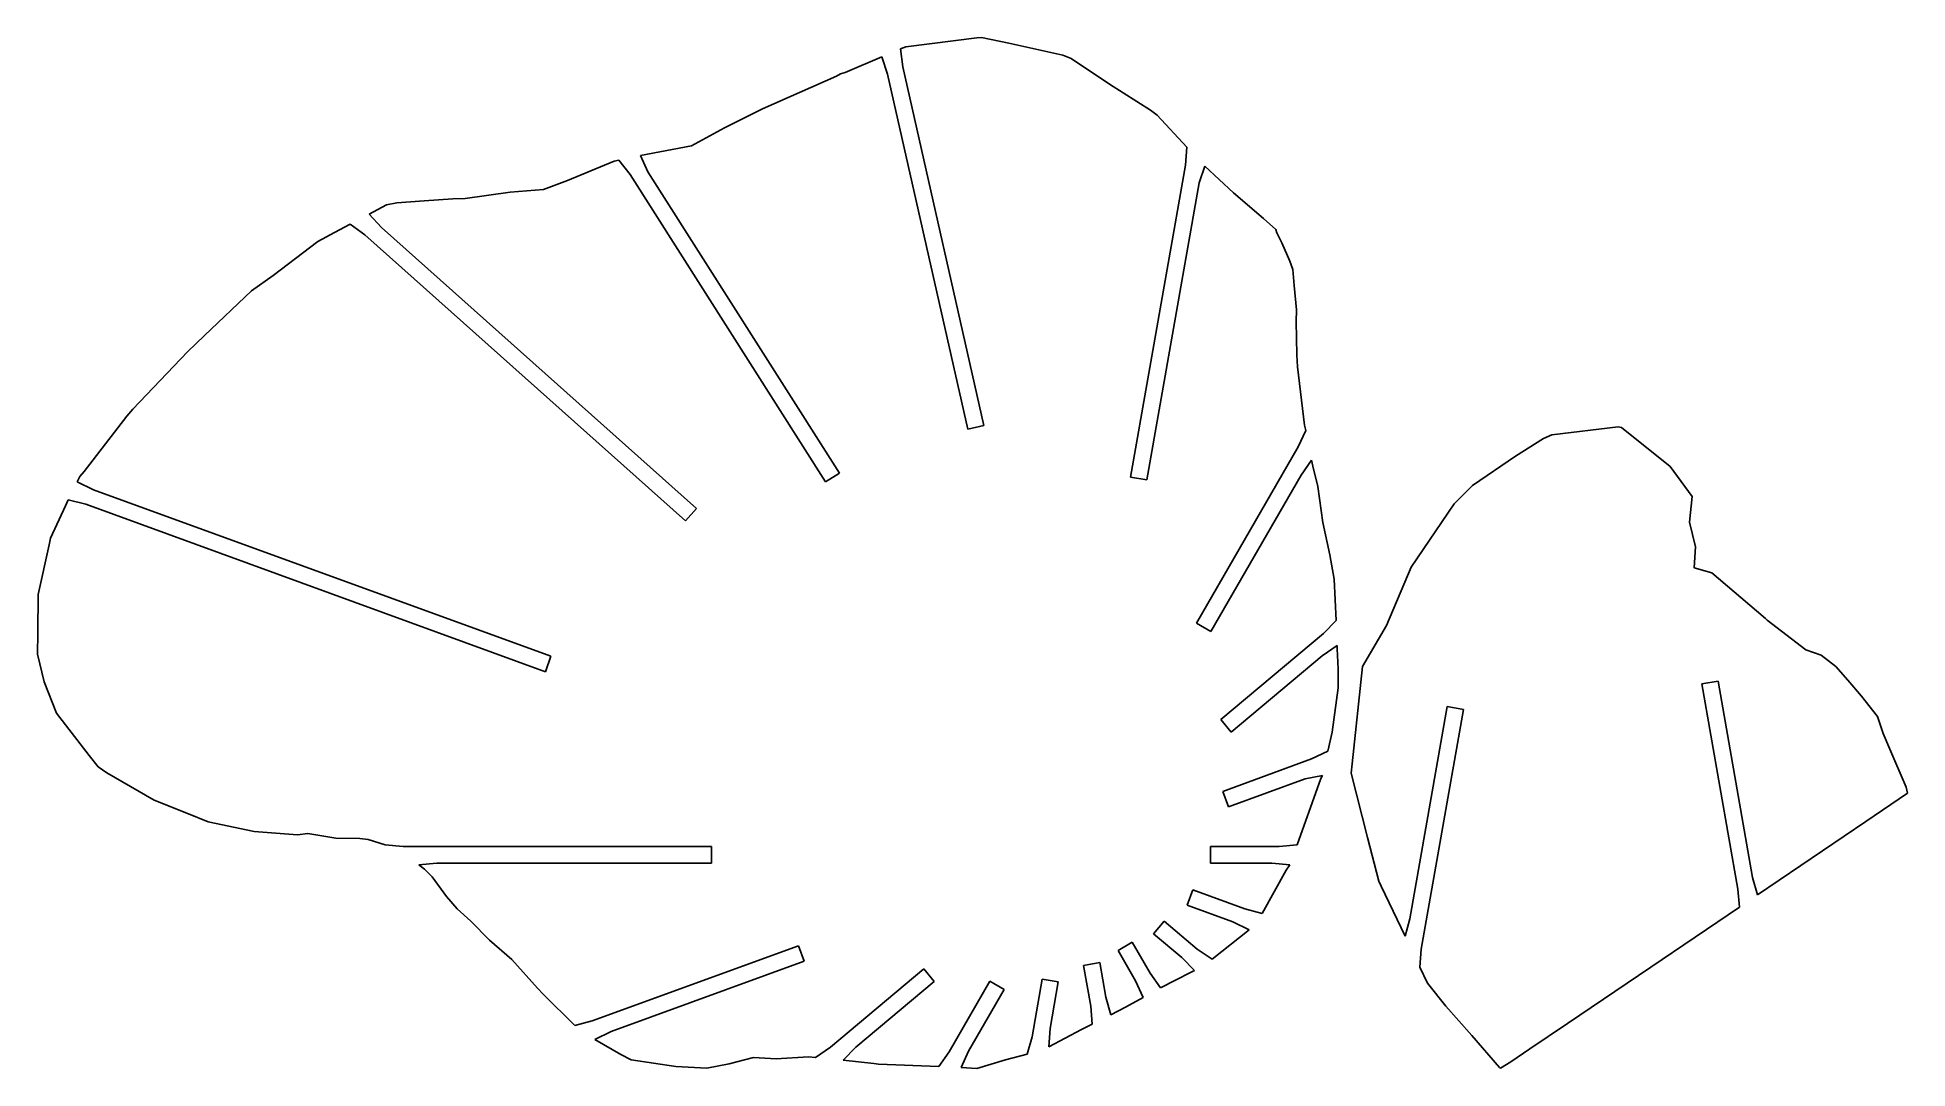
# Model space of a CAD drawing. Header units: inches. Extents: x -5 to 457, y 101 to 356.
import ezdxf

# ---------------------------------------------------------------- set-up
doc = ezdxf.new("R2010")
doc.units = ezdxf.units.IN
doc.header["$MEASUREMENT"] = 0
doc.layers.add('boundary', color=7, linetype='Continuous')

# ---------------------------------------------------------------- blocks, each defined once
blk = doc.blocks.new('block 2')
at = {"layer": 'boundary', "color": 5, "lineweight": 25, "true_color": 0x0000ff}
for points in [[(160.68, 101.61), (166.2, 102.7)], [(160.68, 101.61), (166.2, 102.7)], [(166.2, 102.7), (166.2, 102.7)], [(160.68, 101.61), (160.68, 101.61)]]:
    blk.add_lwpolyline(points, dxfattribs=at)
blk = doc.blocks.new('block 3')
at = {"layer": 'boundary', "color": 5, "lineweight": 25, "true_color": 0x0000ff}
for points in [[(166.2, 102.7), (172.22, 104.21)], [(166.2, 102.7), (172.22, 104.21)], [(166.2, 102.7), (166.2, 102.7)], [(172.22, 104.21), (172.22, 104.21)]]:
    blk.add_lwpolyline(points, dxfattribs=at)
blk = doc.blocks.new('block 4')
at = {"layer": 'boundary', "color": 5, "lineweight": 25, "true_color": 0x0000ff}
for points in [[(172.22, 104.21), (177.86, 103.92)], [(172.22, 104.21), (177.86, 103.92)], [(172.22, 104.21), (172.22, 104.21)], [(177.86, 103.92), (177.86, 103.92)]]:
    blk.add_lwpolyline(points, dxfattribs=at)
blk = doc.blocks.new('block 5')
at = {"layer": 'boundary', "color": 5, "lineweight": 25, "true_color": 0x0000ff}
for points in [[(177.86, 103.92), (185.86, 104.4)], [(177.86, 103.92), (185.86, 104.4)], [(177.86, 103.92), (177.86, 103.92)], [(185.86, 104.4), (185.86, 104.4)]]:
    blk.add_lwpolyline(points, dxfattribs=at)
blk = doc.blocks.new('block 6')
at = {"layer": 'boundary', "color": 5, "lineweight": 25, "true_color": 0x0000ff}
for points in [[(185.86, 104.4), (187.54, 104.23)], [(185.86, 104.4), (187.54, 104.23)], [(185.86, 104.4), (185.86, 104.4)], [(187.54, 104.23), (187.54, 104.23)]]:
    blk.add_lwpolyline(points, dxfattribs=at)
blk = doc.blocks.new('block 7')
at = {"layer": 'boundary', "color": 5, "lineweight": 25, "true_color": 0x0000ff}
for points in [[(187.54, 104.23), (191.24, 106.76)], [(187.54, 104.23), (191.24, 106.76)], [(191.24, 106.76), (191.24, 106.76)], [(187.54, 104.23), (187.54, 104.23)]]:
    blk.add_lwpolyline(points, dxfattribs=at)
blk = doc.blocks.new('block 8')
at = {"layer": 'boundary', "color": 5, "lineweight": 25, "true_color": 0x0000ff}
for points in [[(191.24, 106.76), (214.29, 126.1)], [(191.24, 106.76), (214.29, 126.1)], [(214.29, 126.1), (214.29, 126.1)], [(191.24, 106.76), (191.24, 106.76)]]:
    blk.add_lwpolyline(points, dxfattribs=at)
blk = doc.blocks.new('block 9')
at = {"layer": 'boundary', "color": 5, "lineweight": 25, "true_color": 0x0000ff}
for points in [[(214.29, 126.1), (216.89, 122.99)], [(214.29, 126.1), (216.89, 122.99)], [(214.29, 126.1), (214.29, 126.1)], [(216.89, 122.99), (216.89, 122.99)]]:
    blk.add_lwpolyline(points, dxfattribs=at)
blk = doc.blocks.new('block 10')
at = {"layer": 'boundary', "color": 5, "lineweight": 25, "true_color": 0x0000ff}
for points in [[(216.89, 122.99), (197.52, 106.74)], [(216.89, 122.99), (197.52, 106.74)], [(216.89, 122.99), (216.89, 122.99)], [(197.52, 106.74), (197.52, 106.74)]]:
    blk.add_lwpolyline(points, dxfattribs=at)
blk = doc.blocks.new('block 11')
at = {"layer": 'boundary', "color": 5, "lineweight": 25, "true_color": 0x0000ff}
for points in [[(197.52, 106.74), (194.39, 103.53)], [(197.52, 106.74), (194.39, 103.53)], [(197.52, 106.74), (197.52, 106.74)], [(194.39, 103.53), (194.39, 103.53)]]:
    blk.add_lwpolyline(points, dxfattribs=at)
blk = doc.blocks.new('block 12')
at = {"layer": 'boundary', "color": 5, "lineweight": 25, "true_color": 0x0000ff}
for points in [[(194.39, 103.53), (201.99, 102.76)], [(194.39, 103.53), (201.99, 102.76)], [(194.39, 103.53), (194.39, 103.53)], [(201.99, 102.76), (201.99, 102.76)]]:
    blk.add_lwpolyline(points, dxfattribs=at)
blk = doc.blocks.new('block 13')
at = {"layer": 'boundary', "color": 5, "lineweight": 25, "true_color": 0x0000ff}
for points in [[(201.99, 102.76), (203.12, 102.57)], [(201.99, 102.76), (203.12, 102.57)], [(201.99, 102.76), (201.99, 102.76)], [(203.12, 102.57), (203.12, 102.57)]]:
    blk.add_lwpolyline(points, dxfattribs=at)
blk = doc.blocks.new('block 14')
at = {"layer": 'boundary', "color": 5, "lineweight": 25, "true_color": 0x0000ff}
for points in [[(203.12, 102.57), (218, 102.01)], [(203.12, 102.57), (218, 102.01)], [(203.12, 102.57), (203.12, 102.57)], [(218, 102.01), (218, 102.01)]]:
    blk.add_lwpolyline(points, dxfattribs=at)
blk = doc.blocks.new('block 15')
at = {"layer": 'boundary', "color": 5, "lineweight": 25, "true_color": 0x0000ff}
for points in [[(218, 102.01), (220.61, 105.65)], [(218, 102.01), (220.61, 105.65)], [(218, 102.01), (218, 102.01)], [(220.61, 105.65), (220.61, 105.65)]]:
    blk.add_lwpolyline(points, dxfattribs=at)
blk = doc.blocks.new('block 16')
at = {"layer": 'boundary', "color": 5, "lineweight": 25, "true_color": 0x0000ff}
for points in [[(220.61, 105.65), (230.67, 123.08)], [(220.61, 105.65), (230.67, 123.08)], [(230.67, 123.08), (230.67, 123.08)], [(220.61, 105.65), (220.61, 105.65)]]:
    blk.add_lwpolyline(points, dxfattribs=at)
blk = doc.blocks.new('block 17')
at = {"layer": 'boundary', "color": 5, "lineweight": 25, "true_color": 0x0000ff}
for points in [[(230.67, 123.08), (234.18, 121.06)], [(230.67, 123.08), (234.18, 121.06)], [(230.67, 123.08), (230.67, 123.08)], [(234.18, 121.06), (234.18, 121.06)]]:
    blk.add_lwpolyline(points, dxfattribs=at)
blk = doc.blocks.new('block 18')
at = {"layer": 'boundary', "color": 5, "lineweight": 25, "true_color": 0x0000ff}
for points in [[(234.18, 121.06), (225.39, 105.82)], [(234.18, 121.06), (225.39, 105.82)], [(234.18, 121.06), (234.18, 121.06)], [(225.39, 105.82), (225.39, 105.82)]]:
    blk.add_lwpolyline(points, dxfattribs=at)
blk = doc.blocks.new('block 19')
at = {"layer": 'boundary', "color": 5, "lineweight": 25, "true_color": 0x0000ff}
for points in [[(225.39, 105.82), (223.54, 101.75)], [(225.39, 105.82), (223.54, 101.75)], [(223.54, 101.75), (223.54, 101.75)], [(225.39, 105.82), (225.39, 105.82)]]:
    blk.add_lwpolyline(points, dxfattribs=at)
blk = doc.blocks.new('block 20')
at = {"layer": 'boundary', "color": 5, "lineweight": 25, "true_color": 0x0000ff}
for points in [[(223.54, 101.75), (227.43, 101.49)], [(223.54, 101.75), (227.43, 101.49)], [(223.54, 101.75), (223.54, 101.75)], [(227.43, 101.49), (227.43, 101.49)]]:
    blk.add_lwpolyline(points, dxfattribs=at)
blk = doc.blocks.new('block 21')
at = {"layer": 'boundary', "color": 5, "lineweight": 25, "true_color": 0x0000ff}
for points in [[(227.43, 101.49), (234.54, 103.61)], [(227.43, 101.49), (234.54, 103.61)], [(234.54, 103.61), (234.54, 103.61)], [(227.43, 101.49), (227.43, 101.49)]]:
    blk.add_lwpolyline(points, dxfattribs=at)
blk = doc.blocks.new('block 22')
at = {"layer": 'boundary', "color": 5, "lineweight": 25, "true_color": 0x0000ff}
for points in [[(234.54, 103.61), (239.84, 105.05)], [(234.54, 103.61), (239.84, 105.05)], [(234.54, 103.61), (234.54, 103.61)], [(239.84, 105.05), (239.84, 105.05)]]:
    blk.add_lwpolyline(points, dxfattribs=at)
blk = doc.blocks.new('block 23')
at = {"layer": 'boundary', "color": 5, "lineweight": 25, "true_color": 0x0000ff}
for points in [[(239.84, 105.05), (241.05, 109.36)], [(239.84, 105.05), (241.05, 109.36)], [(241.05, 109.36), (241.05, 109.36)], [(239.84, 105.05), (239.84, 105.05)]]:
    blk.add_lwpolyline(points, dxfattribs=at)
blk = doc.blocks.new('block 24')
at = {"layer": 'boundary', "color": 5, "lineweight": 25, "true_color": 0x0000ff}
for points in [[(241.05, 109.36), (243.55, 123.59)], [(241.05, 109.36), (243.55, 123.59)], [(243.55, 123.59), (243.55, 123.59)], [(241.05, 109.36), (241.05, 109.36)]]:
    blk.add_lwpolyline(points, dxfattribs=at)
blk = doc.blocks.new('block 25')
at = {"layer": 'boundary', "color": 5, "lineweight": 25, "true_color": 0x0000ff}
for points in [[(243.55, 123.59), (247.54, 122.88)], [(243.55, 123.59), (247.54, 122.88)], [(243.55, 123.59), (243.55, 123.59)], [(247.54, 122.88), (247.54, 122.88)]]:
    blk.add_lwpolyline(points, dxfattribs=at)
blk = doc.blocks.new('block 26')
at = {"layer": 'boundary', "color": 5, "lineweight": 25, "true_color": 0x0000ff}
for points in [[(247.54, 122.88), (245.51, 111.36)], [(247.54, 122.88), (245.51, 111.36)], [(247.54, 122.88), (247.54, 122.88)], [(245.51, 111.36), (245.51, 111.36)]]:
    blk.add_lwpolyline(points, dxfattribs=at)
blk = doc.blocks.new('block 27')
at = {"layer": 'boundary', "color": 5, "lineweight": 25, "true_color": 0x0000ff}
for points in [[(245.51, 111.36), (245.17, 106.89)], [(245.51, 111.36), (245.17, 106.89)], [(245.51, 111.36), (245.51, 111.36)], [(245.17, 106.89), (245.17, 106.89)]]:
    blk.add_lwpolyline(points, dxfattribs=at)
blk = doc.blocks.new('block 28')
at = {"layer": 'boundary', "color": 5, "lineweight": 25, "true_color": 0x0000ff}
for points in [[(245.17, 106.89), (253.3, 111.17)], [(245.17, 106.89), (253.3, 111.17)], [(253.3, 111.17), (253.3, 111.17)], [(245.17, 106.89), (245.17, 106.89)]]:
    blk.add_lwpolyline(points, dxfattribs=at)
blk = doc.blocks.new('block 29')
at = {"layer": 'boundary', "color": 5, "lineweight": 25, "true_color": 0x0000ff}
for points in [[(253.3, 111.17), (254.14, 111.55)], [(253.3, 111.17), (254.14, 111.55)], [(253.3, 111.17), (253.3, 111.17)], [(254.14, 111.55), (254.14, 111.55)]]:
    blk.add_lwpolyline(points, dxfattribs=at)
blk = doc.blocks.new('block 30')
at = {"layer": 'boundary', "color": 5, "lineweight": 25, "true_color": 0x0000ff}
for points in [[(254.14, 111.55), (255.9, 112.44)], [(254.14, 111.55), (255.9, 112.44)], [(254.14, 111.55), (254.14, 111.55)], [(255.9, 112.44), (255.9, 112.44)]]:
    blk.add_lwpolyline(points, dxfattribs=at)
blk = doc.blocks.new('block 31')
at = {"layer": 'boundary', "color": 5, "lineweight": 25, "true_color": 0x0000ff}
for points in [[(255.9, 112.44), (255.55, 116.91)], [(255.9, 112.44), (255.55, 116.91)], [(255.55, 116.91), (255.55, 116.91)], [(255.9, 112.44), (255.9, 112.44)]]:
    blk.add_lwpolyline(points, dxfattribs=at)
blk = doc.blocks.new('block 32')
at = {"layer": 'boundary', "color": 5, "lineweight": 25, "true_color": 0x0000ff}
for points in [[(255.55, 116.91), (253.78, 126.97)], [(255.55, 116.91), (253.78, 126.97)], [(253.78, 126.97), (253.78, 126.97)], [(255.55, 116.91), (255.55, 116.91)]]:
    blk.add_lwpolyline(points, dxfattribs=at)
blk = doc.blocks.new('block 33')
at = {"layer": 'boundary', "color": 5, "lineweight": 25, "true_color": 0x0000ff}
for points in [[(253.78, 126.97), (257.77, 127.67)], [(253.78, 126.97), (257.77, 127.67)], [(253.78, 126.97), (253.78, 126.97)], [(257.77, 127.67), (257.77, 127.67)]]:
    blk.add_lwpolyline(points, dxfattribs=at)
blk = doc.blocks.new('block 34')
at = {"layer": 'boundary', "color": 5, "lineweight": 25, "true_color": 0x0000ff}
for points in [[(257.77, 127.67), (259.28, 119.1)], [(257.77, 127.67), (259.28, 119.1)], [(257.77, 127.67), (257.77, 127.67)], [(259.28, 119.1), (259.28, 119.1)]]:
    blk.add_lwpolyline(points, dxfattribs=at)
blk = doc.blocks.new('block 35')
at = {"layer": 'boundary', "color": 5, "lineweight": 25, "true_color": 0x0000ff}
for points in [[(259.28, 119.1), (260.49, 114.78)], [(259.28, 119.1), (260.49, 114.78)], [(259.28, 119.1), (259.28, 119.1)], [(260.49, 114.78), (260.49, 114.78)]]:
    blk.add_lwpolyline(points, dxfattribs=at)
blk = doc.blocks.new('block 36')
at = {"layer": 'boundary', "color": 5, "lineweight": 25, "true_color": 0x0000ff}
for points in [[(260.49, 114.78), (264.13, 116.65)], [(260.49, 114.78), (264.13, 116.65)], [(264.13, 116.65), (264.13, 116.65)], [(260.49, 114.78), (260.49, 114.78)]]:
    blk.add_lwpolyline(points, dxfattribs=at)
blk = doc.blocks.new('block 37')
at = {"layer": 'boundary', "color": 5, "lineweight": 25, "true_color": 0x0000ff}
for points in [[(264.13, 116.65), (268.51, 119.05)], [(264.13, 116.65), (268.51, 119.05)], [(264.13, 116.65), (264.13, 116.65)], [(268.51, 119.05), (268.51, 119.05)]]:
    blk.add_lwpolyline(points, dxfattribs=at)
blk = doc.blocks.new('block 38')
at = {"layer": 'boundary', "color": 5, "lineweight": 25, "true_color": 0x0000ff}
for points in [[(268.51, 119.05), (266.66, 123.13)], [(268.51, 119.05), (266.66, 123.13)], [(266.66, 123.13), (266.66, 123.13)], [(268.51, 119.05), (268.51, 119.05)]]:
    blk.add_lwpolyline(points, dxfattribs=at)
blk = doc.blocks.new('block 39')
at = {"layer": 'boundary', "color": 5, "lineweight": 25, "true_color": 0x0000ff}
for points in [[(266.66, 123.13), (262.31, 130.67)], [(266.66, 123.13), (262.31, 130.67)], [(262.31, 130.67), (262.31, 130.67)], [(266.66, 123.13), (266.66, 123.13)]]:
    blk.add_lwpolyline(points, dxfattribs=at)
blk = doc.blocks.new('block 40')
at = {"layer": 'boundary', "color": 5, "lineweight": 25, "true_color": 0x0000ff}
for points in [[(262.31, 130.67), (265.82, 132.7)], [(262.31, 130.67), (265.82, 132.7)], [(262.31, 130.67), (262.31, 130.67)], [(265.82, 132.7), (265.82, 132.7)]]:
    blk.add_lwpolyline(points, dxfattribs=at)
blk = doc.blocks.new('block 41')
at = {"layer": 'boundary', "color": 5, "lineweight": 25, "true_color": 0x0000ff}
for points in [[(265.82, 132.7), (270.23, 125.07)], [(265.82, 132.7), (270.23, 125.07)], [(265.82, 132.7), (265.82, 132.7)], [(270.23, 125.07), (270.23, 125.07)]]:
    blk.add_lwpolyline(points, dxfattribs=at)
blk = doc.blocks.new('block 42')
at = {"layer": 'boundary', "color": 5, "lineweight": 25, "true_color": 0x0000ff}
for points in [[(270.23, 125.07), (272.83, 121.43)], [(270.23, 125.07), (272.83, 121.43)], [(270.23, 125.07), (270.23, 125.07)], [(272.83, 121.43), (272.83, 121.43)]]:
    blk.add_lwpolyline(points, dxfattribs=at)
blk = doc.blocks.new('block 43')
at = {"layer": 'boundary', "color": 5, "lineweight": 25, "true_color": 0x0000ff}
for points in [[(272.83, 121.43), (273.59, 121.84)], [(272.83, 121.43), (273.59, 121.84)], [(272.83, 121.43), (272.83, 121.43)], [(273.59, 121.84), (273.59, 121.84)]]:
    blk.add_lwpolyline(points, dxfattribs=at)
blk = doc.blocks.new('block 44')
at = {"layer": 'boundary', "color": 5, "lineweight": 25, "true_color": 0x0000ff}
for points in [[(273.59, 121.84), (275.68, 122.9)], [(273.59, 121.84), (275.68, 122.9)], [(273.59, 121.84), (273.59, 121.84)], [(275.68, 122.9), (275.68, 122.9)]]:
    blk.add_lwpolyline(points, dxfattribs=at)
blk = doc.blocks.new('block 45')
at = {"layer": 'boundary', "color": 5, "lineweight": 25, "true_color": 0x0000ff}
for points in [[(275.68, 122.9), (281.2, 125.73)], [(275.68, 122.9), (281.2, 125.73)], [(281.2, 125.73), (281.2, 125.73)], [(275.68, 122.9), (275.68, 122.9)]]:
    blk.add_lwpolyline(points, dxfattribs=at)
blk = doc.blocks.new('block 46')
at = {"layer": 'boundary', "color": 5, "lineweight": 25, "true_color": 0x0000ff}
for points in [[(281.2, 125.73), (278.07, 128.93)], [(281.2, 125.73), (278.07, 128.93)], [(278.07, 128.93), (278.07, 128.93)], [(281.2, 125.73), (281.2, 125.73)]]:
    blk.add_lwpolyline(points, dxfattribs=at)
blk = doc.blocks.new('block 47')
at = {"layer": 'boundary', "color": 5, "lineweight": 25, "true_color": 0x0000ff}
for points in [[(278.07, 128.93), (271.09, 134.79)], [(278.07, 128.93), (271.09, 134.79)], [(271.09, 134.79), (271.09, 134.79)], [(278.07, 128.93), (278.07, 128.93)]]:
    blk.add_lwpolyline(points, dxfattribs=at)
blk = doc.blocks.new('block 48')
at = {"layer": 'boundary', "color": 5, "lineweight": 25, "true_color": 0x0000ff}
for points in [[(271.09, 134.79), (273.7, 137.9)], [(271.09, 134.79), (273.7, 137.9)], [(271.09, 134.79), (271.09, 134.79)], [(273.7, 137.9), (273.7, 137.9)]]:
    blk.add_lwpolyline(points, dxfattribs=at)
blk = doc.blocks.new('block 49')
at = {"layer": 'boundary', "color": 5, "lineweight": 25, "true_color": 0x0000ff}
for points in [[(273.7, 137.9), (281.89, 131.02)], [(273.7, 137.9), (281.89, 131.02)], [(273.7, 137.9), (273.7, 137.9)], [(281.89, 131.02), (281.89, 131.02)]]:
    blk.add_lwpolyline(points, dxfattribs=at)
blk = doc.blocks.new('block 50')
at = {"layer": 'boundary', "color": 5, "lineweight": 25, "true_color": 0x0000ff}
for points in [[(281.89, 131.02), (285.59, 128.49)], [(281.89, 131.02), (285.59, 128.49)], [(281.89, 131.02), (281.89, 131.02)], [(285.59, 128.49), (285.59, 128.49)]]:
    blk.add_lwpolyline(points, dxfattribs=at)
blk = doc.blocks.new('block 51')
at = {"layer": 'boundary', "color": 5, "lineweight": 25, "true_color": 0x0000ff}
for points in [[(285.59, 128.49), (294.69, 135.76)], [(285.59, 128.49), (294.69, 135.76)], [(294.69, 135.76), (294.69, 135.76)], [(285.59, 128.49), (285.59, 128.49)]]:
    blk.add_lwpolyline(points, dxfattribs=at)
blk = doc.blocks.new('block 52')
at = {"layer": 'boundary', "color": 5, "lineweight": 25, "true_color": 0x0000ff}
for points in [[(294.69, 135.76), (290.65, 137.7)], [(294.69, 135.76), (290.65, 137.7)], [(290.65, 137.7), (290.65, 137.7)], [(294.69, 135.76), (294.69, 135.76)]]:
    blk.add_lwpolyline(points, dxfattribs=at)
blk = doc.blocks.new('block 53')
at = {"layer": 'boundary', "color": 5, "lineweight": 25, "true_color": 0x0000ff}
for points in [[(290.65, 137.7), (279.36, 141.81)], [(290.65, 137.7), (279.36, 141.81)], [(279.36, 141.81), (279.36, 141.81)], [(290.65, 137.7), (290.65, 137.7)]]:
    blk.add_lwpolyline(points, dxfattribs=at)
blk = doc.blocks.new('block 54')
at = {"layer": 'boundary', "color": 5, "lineweight": 25, "true_color": 0x0000ff}
for points in [[(279.36, 141.81), (280.75, 145.61)], [(279.36, 141.81), (280.75, 145.61)], [(280.75, 145.61), (280.75, 145.61)], [(279.36, 141.81), (279.36, 141.81)]]:
    blk.add_lwpolyline(points, dxfattribs=at)
blk = doc.blocks.new('block 55')
at = {"layer": 'boundary', "color": 5, "lineweight": 25, "true_color": 0x0000ff}
for points in [[(280.75, 145.61), (293.6, 140.93)], [(280.75, 145.61), (293.6, 140.93)], [(280.75, 145.61), (280.75, 145.61)], [(293.6, 140.93), (293.6, 140.93)]]:
    blk.add_lwpolyline(points, dxfattribs=at)
blk = doc.blocks.new('block 56')
at = {"layer": 'boundary', "color": 5, "lineweight": 25, "true_color": 0x0000ff}
for points in [[(293.6, 140.93), (297.94, 139.82)], [(293.6, 140.93), (297.94, 139.82)], [(293.6, 140.93), (293.6, 140.93)], [(297.94, 139.82), (297.94, 139.82)]]:
    blk.add_lwpolyline(points, dxfattribs=at)
blk = doc.blocks.new('block 57')
at = {"layer": 'boundary', "color": 5, "lineweight": 25, "true_color": 0x0000ff}
for points in [[(297.94, 139.82), (303.87, 150.48)], [(297.94, 139.82), (303.87, 150.48)], [(303.87, 150.48), (303.87, 150.48)], [(297.94, 139.82), (297.94, 139.82)]]:
    blk.add_lwpolyline(points, dxfattribs=at)
blk = doc.blocks.new('block 58')
at = {"layer": 'boundary', "color": 5, "lineweight": 25, "true_color": 0x0000ff}
for points in [[(303.87, 150.48), (304.75, 151.78)], [(303.87, 150.48), (304.75, 151.78)], [(303.87, 150.48), (303.87, 150.48)], [(304.75, 151.78), (304.75, 151.78)]]:
    blk.add_lwpolyline(points, dxfattribs=at)
blk = doc.blocks.new('block 59')
at = {"layer": 'boundary', "color": 5, "lineweight": 25, "true_color": 0x0000ff}
for points in [[(304.75, 151.78), (300.3, 152.25)], [(304.75, 151.78), (300.3, 152.25)], [(300.3, 152.25), (300.3, 152.25)], [(304.75, 151.78), (304.75, 151.78)]]:
    blk.add_lwpolyline(points, dxfattribs=at)
blk = doc.blocks.new('block 60')
at = {"layer": 'boundary', "color": 5, "lineweight": 25, "true_color": 0x0000ff}
for points in [[(300.3, 152.25), (285.12, 152.25)], [(300.3, 152.25), (285.12, 152.25)], [(285.12, 152.25), (285.12, 152.25)], [(300.3, 152.25), (300.3, 152.25)]]:
    blk.add_lwpolyline(points, dxfattribs=at)
blk = doc.blocks.new('block 61')
at = {"layer": 'boundary', "color": 5, "lineweight": 25, "true_color": 0x0000ff}
for points in [[(285.12, 152.25), (285.12, 156.3)], [(285.12, 152.25), (285.12, 156.3)], [(285.12, 156.3), (285.12, 156.3)], [(285.12, 152.25), (285.12, 152.25)]]:
    blk.add_lwpolyline(points, dxfattribs=at)
blk = doc.blocks.new('block 62')
at = {"layer": 'boundary', "color": 5, "lineweight": 25, "true_color": 0x0000ff}
for points in [[(285.12, 156.3), (302.09, 156.3)], [(285.12, 156.3), (302.09, 156.3)], [(285.12, 156.3), (285.12, 156.3)], [(302.09, 156.3), (302.09, 156.3)]]:
    blk.add_lwpolyline(points, dxfattribs=at)
blk = doc.blocks.new('block 63')
at = {"layer": 'boundary', "color": 5, "lineweight": 25, "true_color": 0x0000ff}
for points in [[(302.09, 156.3), (306.54, 156.74)], [(302.09, 156.3), (306.54, 156.74)], [(302.09, 156.3), (302.09, 156.3)], [(306.54, 156.74), (306.54, 156.74)]]:
    blk.add_lwpolyline(points, dxfattribs=at)
blk = doc.blocks.new('block 64')
at = {"layer": 'boundary', "color": 5, "lineweight": 25, "true_color": 0x0000ff}
for points in [[(306.54, 156.74), (312.46, 173.1)], [(306.54, 156.74), (312.46, 173.1)], [(312.46, 173.1), (312.46, 173.1)], [(306.54, 156.74), (306.54, 156.74)]]:
    blk.add_lwpolyline(points, dxfattribs=at)
blk = doc.blocks.new('block 65')
at = {"layer": 'boundary', "color": 5, "lineweight": 25, "true_color": 0x0000ff}
for points in [[(312.46, 173.1), (312.83, 173.85)], [(312.46, 173.1), (312.83, 173.85)], [(312.46, 173.1), (312.46, 173.1)], [(312.83, 173.85), (312.83, 173.85)]]:
    blk.add_lwpolyline(points, dxfattribs=at)
blk = doc.blocks.new('block 66')
at = {"layer": 'boundary', "color": 5, "lineweight": 25, "true_color": 0x0000ff}
for points in [[(312.83, 173.85), (308.56, 173.06)], [(312.83, 173.85), (308.56, 173.06)], [(308.56, 173.06), (308.56, 173.06)], [(312.83, 173.85), (312.83, 173.85)]]:
    blk.add_lwpolyline(points, dxfattribs=at)
blk = doc.blocks.new('block 67')
at = {"layer": 'boundary', "color": 5, "lineweight": 25, "true_color": 0x0000ff}
for points in [[(308.56, 173.06), (289.58, 166.16)], [(308.56, 173.06), (289.58, 166.16)], [(308.56, 173.06), (308.56, 173.06)], [(289.58, 166.16), (289.58, 166.16)]]:
    blk.add_lwpolyline(points, dxfattribs=at)
blk = doc.blocks.new('block 68')
at = {"layer": 'boundary', "color": 5, "lineweight": 25, "true_color": 0x0000ff}
for points in [[(289.58, 166.16), (288.2, 169.96)], [(289.58, 166.16), (288.2, 169.96)], [(288.2, 169.96), (288.2, 169.96)], [(289.58, 166.16), (289.58, 166.16)]]:
    blk.add_lwpolyline(points, dxfattribs=at)
blk = doc.blocks.new('block 69')
at = {"layer": 'boundary', "color": 5, "lineweight": 25, "true_color": 0x0000ff}
for points in [[(288.2, 169.96), (310.15, 177.95)], [(288.2, 169.96), (310.15, 177.95)], [(310.15, 177.95), (310.15, 177.95)], [(288.2, 169.96), (288.2, 169.96)]]:
    blk.add_lwpolyline(points, dxfattribs=at)
blk = doc.blocks.new('block 70')
at = {"layer": 'boundary', "color": 5, "lineweight": 25, "true_color": 0x0000ff}
for points in [[(310.15, 177.95), (314.19, 179.89)], [(310.15, 177.95), (314.19, 179.89)], [(310.15, 177.95), (310.15, 177.95)], [(314.19, 179.89), (314.19, 179.89)]]:
    blk.add_lwpolyline(points, dxfattribs=at)
blk = doc.blocks.new('block 71')
at = {"layer": 'boundary', "color": 5, "lineweight": 25, "true_color": 0x0000ff}
for points in [[(314.19, 179.89), (315.24, 184.55)], [(314.19, 179.89), (315.24, 184.55)], [(315.24, 184.55), (315.24, 184.55)], [(314.19, 179.89), (314.19, 179.89)]]:
    blk.add_lwpolyline(points, dxfattribs=at)
blk = doc.blocks.new('block 72')
at = {"layer": 'boundary', "color": 5, "lineweight": 25, "true_color": 0x0000ff}
for points in [[(315.24, 184.55), (316.72, 195.55)], [(315.24, 184.55), (316.72, 195.55)], [(316.72, 195.55), (316.72, 195.55)], [(315.24, 184.55), (315.24, 184.55)]]:
    blk.add_lwpolyline(points, dxfattribs=at)
blk = doc.blocks.new('block 73')
at = {"layer": 'boundary', "color": 5, "lineweight": 25, "true_color": 0x0000ff}
for points in [[(316.72, 195.55), (316.69, 200.22)], [(316.72, 195.55), (316.69, 200.22)], [(316.69, 200.22), (316.69, 200.22)], [(316.72, 195.55), (316.72, 195.55)]]:
    blk.add_lwpolyline(points, dxfattribs=at)
blk = doc.blocks.new('block 74')
at = {"layer": 'boundary', "color": 5, "lineweight": 25, "true_color": 0x0000ff}
for points in [[(316.69, 200.22), (316.49, 205.18)], [(316.69, 200.22), (316.49, 205.18)], [(316.49, 205.18), (316.49, 205.18)], [(316.69, 200.22), (316.69, 200.22)]]:
    blk.add_lwpolyline(points, dxfattribs=at)
blk = doc.blocks.new('block 75')
at = {"layer": 'boundary', "color": 5, "lineweight": 25, "true_color": 0x0000ff}
for points in [[(316.49, 205.18), (316.46, 205.96)], [(316.49, 205.18), (316.46, 205.96)], [(316.46, 205.96), (316.46, 205.96)], [(316.49, 205.18), (316.49, 205.18)]]:
    blk.add_lwpolyline(points, dxfattribs=at)
blk = doc.blocks.new('block 76')
at = {"layer": 'boundary', "color": 5, "lineweight": 25, "true_color": 0x0000ff}
for points in [[(316.46, 205.96), (312.76, 203.44)], [(316.46, 205.96), (312.76, 203.44)], [(312.76, 203.44), (312.76, 203.44)], [(316.46, 205.96), (316.46, 205.96)]]:
    blk.add_lwpolyline(points, dxfattribs=at)
blk = doc.blocks.new('block 77')
at = {"layer": 'boundary', "color": 5, "lineweight": 25, "true_color": 0x0000ff}
for points in [[(312.76, 203.44), (290.28, 184.57)], [(312.76, 203.44), (290.28, 184.57)], [(312.76, 203.44), (312.76, 203.44)], [(290.28, 184.57), (290.28, 184.57)]]:
    blk.add_lwpolyline(points, dxfattribs=at)
blk = doc.blocks.new('block 78')
at = {"layer": 'boundary', "color": 5, "lineweight": 25, "true_color": 0x0000ff}
for points in [[(290.28, 184.57), (287.67, 187.68)], [(290.28, 184.57), (287.67, 187.68)], [(287.67, 187.68), (287.67, 187.68)], [(290.28, 184.57), (290.28, 184.57)]]:
    blk.add_lwpolyline(points, dxfattribs=at)
blk = doc.blocks.new('block 79')
at = {"layer": 'boundary', "color": 5, "lineweight": 25, "true_color": 0x0000ff}
for points in [[(287.67, 187.68), (313.05, 208.97)], [(287.67, 187.68), (313.05, 208.97)], [(313.05, 208.97), (313.05, 208.97)], [(287.67, 187.68), (287.67, 187.68)]]:
    blk.add_lwpolyline(points, dxfattribs=at)
blk = doc.blocks.new('block 80')
at = {"layer": 'boundary', "color": 5, "lineweight": 25, "true_color": 0x0000ff}
for points in [[(313.05, 208.97), (316.18, 212.17)], [(313.05, 208.97), (316.18, 212.17)], [(313.05, 208.97), (313.05, 208.97)], [(316.18, 212.17), (316.18, 212.17)]]:
    blk.add_lwpolyline(points, dxfattribs=at)
blk = doc.blocks.new('block 81')
at = {"layer": 'boundary', "color": 5, "lineweight": 25, "true_color": 0x0000ff}
for points in [[(316.18, 212.17), (315.73, 222.4)], [(316.18, 212.17), (315.73, 222.4)], [(315.73, 222.4), (315.73, 222.4)], [(316.18, 212.17), (316.18, 212.17)]]:
    blk.add_lwpolyline(points, dxfattribs=at)
blk = doc.blocks.new('block 82')
at = {"layer": 'boundary', "color": 5, "lineweight": 25, "true_color": 0x0000ff}
for points in [[(315.73, 222.4), (314.67, 228.35)], [(315.73, 222.4), (314.67, 228.35)], [(314.67, 228.35), (314.67, 228.35)], [(315.73, 222.4), (315.73, 222.4)]]:
    blk.add_lwpolyline(points, dxfattribs=at)
blk = doc.blocks.new('block 83')
at = {"layer": 'boundary', "color": 5, "lineweight": 25, "true_color": 0x0000ff}
for points in [[(314.67, 228.35), (312.94, 236.39)], [(314.67, 228.35), (312.94, 236.39)], [(312.94, 236.39), (312.94, 236.39)], [(314.67, 228.35), (314.67, 228.35)]]:
    blk.add_lwpolyline(points, dxfattribs=at)
blk = doc.blocks.new('block 84')
at = {"layer": 'boundary', "color": 5, "lineweight": 25, "true_color": 0x0000ff}
for points in [[(312.94, 236.39), (311.69, 245.29)], [(312.94, 236.39), (311.69, 245.29)], [(311.69, 245.29), (311.69, 245.29)], [(312.94, 236.39), (312.94, 236.39)]]:
    blk.add_lwpolyline(points, dxfattribs=at)
blk = doc.blocks.new('block 85')
at = {"layer": 'boundary', "color": 5, "lineweight": 25, "true_color": 0x0000ff}
for points in [[(311.69, 245.29), (310.42, 250.24)], [(311.69, 245.29), (310.42, 250.24)], [(310.42, 250.24), (310.42, 250.24)], [(311.69, 245.29), (311.69, 245.29)]]:
    blk.add_lwpolyline(points, dxfattribs=at)
blk = doc.blocks.new('block 86')
at = {"layer": 'boundary', "color": 5, "lineweight": 25, "true_color": 0x0000ff}
for points in [[(310.42, 250.24), (310.13, 251.72)], [(310.42, 250.24), (310.13, 251.72)], [(310.13, 251.72), (310.13, 251.72)], [(310.42, 250.24), (310.42, 250.24)]]:
    blk.add_lwpolyline(points, dxfattribs=at)
blk = doc.blocks.new('block 87')
at = {"layer": 'boundary', "color": 5, "lineweight": 25, "true_color": 0x0000ff}
for points in [[(310.13, 251.72), (307.52, 248.08)], [(310.13, 251.72), (307.52, 248.08)], [(310.13, 251.72), (310.13, 251.72)], [(307.52, 248.08), (307.52, 248.08)]]:
    blk.add_lwpolyline(points, dxfattribs=at)
blk = doc.blocks.new('block 88')
at = {"layer": 'boundary', "color": 5, "lineweight": 25, "true_color": 0x0000ff}
for points in [[(307.52, 248.08), (285.21, 209.44)], [(307.52, 248.08), (285.21, 209.44)], [(307.52, 248.08), (307.52, 248.08)], [(285.21, 209.44), (285.21, 209.44)]]:
    blk.add_lwpolyline(points, dxfattribs=at)
blk = doc.blocks.new('block 89')
at = {"layer": 'boundary', "color": 5, "lineweight": 25, "true_color": 0x0000ff}
for points in [[(285.21, 209.44), (281.7, 211.47)], [(285.21, 209.44), (281.7, 211.47)], [(281.7, 211.47), (281.7, 211.47)], [(285.21, 209.44), (285.21, 209.44)]]:
    blk.add_lwpolyline(points, dxfattribs=at)
blk = doc.blocks.new('block 90')
at = {"layer": 'boundary', "color": 5, "lineweight": 25, "true_color": 0x0000ff}
for points in [[(281.7, 211.47), (306.84, 255.01)], [(281.7, 211.47), (306.84, 255.01)], [(306.84, 255.01), (306.84, 255.01)], [(281.7, 211.47), (281.7, 211.47)]]:
    blk.add_lwpolyline(points, dxfattribs=at)
blk = doc.blocks.new('block 91')
at = {"layer": 'boundary', "color": 5, "lineweight": 25, "true_color": 0x0000ff}
for points in [[(306.84, 255.01), (308.69, 259.09)], [(306.84, 255.01), (308.69, 259.09)], [(308.69, 259.09), (308.69, 259.09)], [(306.84, 255.01), (306.84, 255.01)]]:
    blk.add_lwpolyline(points, dxfattribs=at)
blk = doc.blocks.new('block 92')
at = {"layer": 'boundary', "color": 5, "lineweight": 25, "true_color": 0x0000ff}
for points in [[(308.69, 259.09), (308.42, 260.44)], [(308.69, 259.09), (308.42, 260.44)], [(308.42, 260.44), (308.42, 260.44)], [(308.69, 259.09), (308.69, 259.09)]]:
    blk.add_lwpolyline(points, dxfattribs=at)
blk = doc.blocks.new('block 93')
at = {"layer": 'boundary', "color": 5, "lineweight": 25, "true_color": 0x0000ff}
for points in [[(308.42, 260.44), (306.68, 274.81)], [(308.42, 260.44), (306.68, 274.81)], [(306.68, 274.81), (306.68, 274.81)], [(308.42, 260.44), (308.42, 260.44)]]:
    blk.add_lwpolyline(points, dxfattribs=at)
blk = doc.blocks.new('block 94')
at = {"layer": 'boundary', "color": 5, "lineweight": 25, "true_color": 0x0000ff}
for points in [[(306.68, 274.81), (306.45, 277.79)], [(306.68, 274.81), (306.45, 277.79)], [(306.45, 277.79), (306.45, 277.79)], [(306.68, 274.81), (306.68, 274.81)]]:
    blk.add_lwpolyline(points, dxfattribs=at)
blk = doc.blocks.new('block 95')
at = {"layer": 'boundary', "color": 5, "lineweight": 25, "true_color": 0x0000ff}
for points in [[(306.45, 277.79), (306.36, 285.98)], [(306.45, 277.79), (306.36, 285.98)], [(306.36, 285.98), (306.36, 285.98)], [(306.45, 277.79), (306.45, 277.79)]]:
    blk.add_lwpolyline(points, dxfattribs=at)
blk = doc.blocks.new('block 96')
at = {"layer": 'boundary', "color": 5, "lineweight": 25, "true_color": 0x0000ff}
for points in [[(306.36, 285.98), (306.37, 288.87)], [(306.36, 285.98), (306.37, 288.87)], [(306.37, 288.87), (306.37, 288.87)], [(306.36, 285.98), (306.36, 285.98)]]:
    blk.add_lwpolyline(points, dxfattribs=at)
blk = doc.blocks.new('block 97')
at = {"layer": 'boundary', "color": 5, "lineweight": 25, "true_color": 0x0000ff}
for points in [[(306.37, 288.87), (305.79, 294.93)], [(306.37, 288.87), (305.79, 294.93)], [(305.79, 294.93), (305.79, 294.93)], [(306.37, 288.87), (306.37, 288.87)]]:
    blk.add_lwpolyline(points, dxfattribs=at)
blk = doc.blocks.new('block 98')
at = {"layer": 'boundary', "color": 5, "lineweight": 25, "true_color": 0x0000ff}
for points in [[(305.79, 294.93), (305.5, 298.89)], [(305.79, 294.93), (305.5, 298.89)], [(305.5, 298.89), (305.5, 298.89)], [(305.79, 294.93), (305.79, 294.93)]]:
    blk.add_lwpolyline(points, dxfattribs=at)
blk = doc.blocks.new('block 99')
at = {"layer": 'boundary', "color": 5, "lineweight": 25, "true_color": 0x0000ff}
for points in [[(305.5, 298.89), (304.77, 300.87)], [(305.5, 298.89), (304.77, 300.87)], [(304.77, 300.87), (304.77, 300.87)], [(305.5, 298.89), (305.5, 298.89)]]:
    blk.add_lwpolyline(points, dxfattribs=at)
blk = doc.blocks.new('block 100')
at = {"layer": 'boundary', "color": 5, "lineweight": 25, "true_color": 0x0000ff}
for points in [[(304.77, 300.87), (302.77, 305.42)], [(304.77, 300.87), (302.77, 305.42)], [(302.77, 305.42), (302.77, 305.42)], [(304.77, 300.87), (304.77, 300.87)]]:
    blk.add_lwpolyline(points, dxfattribs=at)
blk = doc.blocks.new('block 101')
at = {"layer": 'boundary', "color": 5, "lineweight": 25, "true_color": 0x0000ff}
for points in [[(302.77, 305.42), (301.58, 307.89)], [(302.77, 305.42), (301.58, 307.89)], [(301.58, 307.89), (301.58, 307.89)], [(302.77, 305.42), (302.77, 305.42)]]:
    blk.add_lwpolyline(points, dxfattribs=at)
blk = doc.blocks.new('block 102')
at = {"layer": 'boundary', "color": 5, "lineweight": 25, "true_color": 0x0000ff}
for points in [[(301.58, 307.89), (301.28, 308.71)], [(301.58, 307.89), (301.28, 308.71)], [(301.28, 308.71), (301.28, 308.71)], [(301.58, 307.89), (301.58, 307.89)]]:
    blk.add_lwpolyline(points, dxfattribs=at)
blk = doc.blocks.new('block 103')
at = {"layer": 'boundary', "color": 5, "lineweight": 25, "true_color": 0x0000ff}
for points in [[(301.28, 308.71), (298.24, 311.47)], [(301.28, 308.71), (298.24, 311.47)], [(298.24, 311.47), (298.24, 311.47)], [(301.28, 308.71), (301.28, 308.71)]]:
    blk.add_lwpolyline(points, dxfattribs=at)
blk = doc.blocks.new('block 104')
at = {"layer": 'boundary', "color": 5, "lineweight": 25, "true_color": 0x0000ff}
for points in [[(298.24, 311.47), (290.87, 317.75)], [(298.24, 311.47), (290.87, 317.75)], [(290.87, 317.75), (290.87, 317.75)], [(298.24, 311.47), (298.24, 311.47)]]:
    blk.add_lwpolyline(points, dxfattribs=at)
blk = doc.blocks.new('block 105')
at = {"layer": 'boundary', "color": 5, "lineweight": 25, "true_color": 0x0000ff}
for points in [[(290.87, 317.75), (283.72, 324.36)], [(290.87, 317.75), (283.72, 324.36)], [(283.72, 324.36), (283.72, 324.36)], [(290.87, 317.75), (290.87, 317.75)]]:
    blk.add_lwpolyline(points, dxfattribs=at)
blk = doc.blocks.new('block 106')
at = {"layer": 'boundary', "color": 5, "lineweight": 25, "true_color": 0x0000ff}
for points in [[(283.72, 324.36), (282.34, 320.24)], [(283.72, 324.36), (282.34, 320.24)], [(283.72, 324.36), (283.72, 324.36)], [(282.34, 320.24), (282.34, 320.24)]]:
    blk.add_lwpolyline(points, dxfattribs=at)
blk = doc.blocks.new('block 107')
at = {"layer": 'boundary', "color": 5, "lineweight": 25, "true_color": 0x0000ff}
for points in [[(282.34, 320.24), (269.41, 246.89)], [(282.34, 320.24), (269.41, 246.89)], [(282.34, 320.24), (282.34, 320.24)], [(269.41, 246.89), (269.41, 246.89)]]:
    blk.add_lwpolyline(points, dxfattribs=at)
blk = doc.blocks.new('block 108')
at = {"layer": 'boundary', "color": 5, "lineweight": 25, "true_color": 0x0000ff}
for points in [[(269.41, 246.89), (265.42, 247.6)], [(269.41, 246.89), (265.42, 247.6)], [(265.42, 247.6), (265.42, 247.6)], [(269.41, 246.89), (269.41, 246.89)]]:
    blk.add_lwpolyline(points, dxfattribs=at)
blk = doc.blocks.new('block 109')
at = {"layer": 'boundary', "color": 5, "lineweight": 25, "true_color": 0x0000ff}
for points in [[(265.42, 247.6), (279, 324.62)], [(265.42, 247.6), (279, 324.62)], [(279, 324.62), (279, 324.62)], [(265.42, 247.6), (265.42, 247.6)]]:
    blk.add_lwpolyline(points, dxfattribs=at)
blk = doc.blocks.new('block 110')
at = {"layer": 'boundary', "color": 5, "lineweight": 25, "true_color": 0x0000ff}
for points in [[(279, 324.62), (279.34, 329.09)], [(279, 324.62), (279.34, 329.09)], [(279.34, 329.09), (279.34, 329.09)], [(279, 324.62), (279, 324.62)]]:
    blk.add_lwpolyline(points, dxfattribs=at)
blk = doc.blocks.new('block 111')
at = {"layer": 'boundary', "color": 5, "lineweight": 25, "true_color": 0x0000ff}
for points in [[(279.34, 329.09), (272.01, 337)], [(279.34, 329.09), (272.01, 337)], [(272.01, 337), (272.01, 337)], [(279.34, 329.09), (279.34, 329.09)]]:
    blk.add_lwpolyline(points, dxfattribs=at)
blk = doc.blocks.new('block 112')
at = {"layer": 'boundary', "color": 5, "lineweight": 25, "true_color": 0x0000ff}
for points in [[(272.01, 337), (270.34, 338.17)], [(272.01, 337), (270.34, 338.17)], [(270.34, 338.17), (270.34, 338.17)], [(272.01, 337), (272.01, 337)]]:
    blk.add_lwpolyline(points, dxfattribs=at)
blk = doc.blocks.new('block 113')
at = {"layer": 'boundary', "color": 5, "lineweight": 25, "true_color": 0x0000ff}
for points in [[(270.34, 338.17), (260.18, 344.61)], [(270.34, 338.17), (260.18, 344.61)], [(260.18, 344.61), (260.18, 344.61)], [(270.34, 338.17), (270.34, 338.17)]]:
    blk.add_lwpolyline(points, dxfattribs=at)
blk = doc.blocks.new('block 114')
at = {"layer": 'boundary', "color": 5, "lineweight": 25, "true_color": 0x0000ff}
for points in [[(260.18, 344.61), (250.73, 350.99)], [(260.18, 344.61), (250.73, 350.99)], [(250.73, 350.99), (250.73, 350.99)], [(260.18, 344.61), (260.18, 344.61)]]:
    blk.add_lwpolyline(points, dxfattribs=at)
blk = doc.blocks.new('block 115')
at = {"layer": 'boundary', "color": 5, "lineweight": 25, "true_color": 0x0000ff}
for points in [[(250.73, 350.99), (248.68, 351.79)], [(250.73, 350.99), (248.68, 351.79)], [(248.68, 351.79), (248.68, 351.79)], [(250.73, 350.99), (250.73, 350.99)]]:
    blk.add_lwpolyline(points, dxfattribs=at)
blk = doc.blocks.new('block 116')
at = {"layer": 'boundary', "color": 5, "lineweight": 25, "true_color": 0x0000ff}
for points in [[(248.68, 351.79), (235.34, 354.72)], [(248.68, 351.79), (235.34, 354.72)], [(235.34, 354.72), (235.34, 354.72)], [(248.68, 351.79), (248.68, 351.79)]]:
    blk.add_lwpolyline(points, dxfattribs=at)
blk = doc.blocks.new('block 117')
at = {"layer": 'boundary', "color": 5, "lineweight": 25, "true_color": 0x0000ff}
for points in [[(235.34, 354.72), (228.58, 356.17)], [(235.34, 354.72), (228.58, 356.17)], [(228.58, 356.17), (228.58, 356.17)], [(235.34, 354.72), (235.34, 354.72)]]:
    blk.add_lwpolyline(points, dxfattribs=at)
blk = doc.blocks.new('block 118')
at = {"layer": 'boundary', "color": 5, "lineweight": 25, "true_color": 0x0000ff}
for points in [[(228.58, 356.17), (227.43, 356.06)], [(228.58, 356.17), (227.43, 356.06)], [(227.43, 356.06), (227.43, 356.06)], [(228.58, 356.17), (228.58, 356.17)]]:
    blk.add_lwpolyline(points, dxfattribs=at)
blk = doc.blocks.new('block 119')
at = {"layer": 'boundary', "color": 5, "lineweight": 25, "true_color": 0x0000ff}
for points in [[(227.43, 356.06), (209.84, 353.88)], [(227.43, 356.06), (209.84, 353.88)], [(227.43, 356.06), (227.43, 356.06)], [(209.84, 353.88), (209.84, 353.88)]]:
    blk.add_lwpolyline(points, dxfattribs=at)
blk = doc.blocks.new('block 120')
at = {"layer": 'boundary', "color": 5, "lineweight": 25, "true_color": 0x0000ff}
for points in [[(209.84, 353.88), (208.57, 353.34)], [(209.84, 353.88), (208.57, 353.34)], [(208.57, 353.34), (208.57, 353.34)], [(209.84, 353.88), (209.84, 353.88)]]:
    blk.add_lwpolyline(points, dxfattribs=at)
blk = doc.blocks.new('block 121')
at = {"layer": 'boundary', "color": 5, "lineweight": 25, "true_color": 0x0000ff}
for points in [[(208.57, 353.34), (209.12, 348.9)], [(208.57, 353.34), (209.12, 348.9)], [(208.57, 353.34), (208.57, 353.34)], [(209.12, 348.9), (209.12, 348.9)]]:
    blk.add_lwpolyline(points, dxfattribs=at)
blk = doc.blocks.new('block 122')
at = {"layer": 'boundary', "color": 5, "lineweight": 25, "true_color": 0x0000ff}
for points in [[(209.12, 348.9), (229.14, 260.29)], [(209.12, 348.9), (229.14, 260.29)], [(209.12, 348.9), (209.12, 348.9)], [(229.14, 260.29), (229.14, 260.29)]]:
    blk.add_lwpolyline(points, dxfattribs=at)
blk = doc.blocks.new('block 123')
at = {"layer": 'boundary', "color": 5, "lineweight": 25, "true_color": 0x0000ff}
for points in [[(229.14, 260.29), (225.19, 259.4)], [(229.14, 260.29), (225.19, 259.4)], [(225.19, 259.4), (225.19, 259.4)], [(229.14, 260.29), (229.14, 260.29)]]:
    blk.add_lwpolyline(points, dxfattribs=at)
blk = doc.blocks.new('block 124')
at = {"layer": 'boundary', "color": 5, "lineweight": 25, "true_color": 0x0000ff}
for points in [[(225.19, 259.4), (205.37, 347.13)], [(225.19, 259.4), (205.37, 347.13)], [(205.37, 347.13), (205.37, 347.13)], [(225.19, 259.4), (225.19, 259.4)]]:
    blk.add_lwpolyline(points, dxfattribs=at)
blk = doc.blocks.new('block 125')
at = {"layer": 'boundary', "color": 5, "lineweight": 25, "true_color": 0x0000ff}
for points in [[(205.37, 347.13), (203.96, 351.38)], [(205.37, 347.13), (203.96, 351.38)], [(203.96, 351.38), (203.96, 351.38)], [(205.37, 347.13), (205.37, 347.13)]]:
    blk.add_lwpolyline(points, dxfattribs=at)
blk = doc.blocks.new('block 126')
at = {"layer": 'boundary', "color": 5, "lineweight": 25, "true_color": 0x0000ff}
for points in [[(203.96, 351.38), (194.92, 347.54)], [(203.96, 351.38), (194.92, 347.54)], [(203.96, 351.38), (203.96, 351.38)], [(194.92, 347.54), (194.92, 347.54)]]:
    blk.add_lwpolyline(points, dxfattribs=at)
blk = doc.blocks.new('block 127')
at = {"layer": 'boundary', "color": 5, "lineweight": 25, "true_color": 0x0000ff}
for points in [[(194.92, 347.54), (193.73, 347.16)], [(194.92, 347.54), (193.73, 347.16)], [(193.73, 347.16), (193.73, 347.16)], [(194.92, 347.54), (194.92, 347.54)]]:
    blk.add_lwpolyline(points, dxfattribs=at)
blk = doc.blocks.new('block 128')
at = {"layer": 'boundary', "color": 5, "lineweight": 25, "true_color": 0x0000ff}
for points in [[(193.73, 347.16), (192.76, 346.64)], [(193.73, 347.16), (192.76, 346.64)], [(192.76, 346.64), (192.76, 346.64)], [(193.73, 347.16), (193.73, 347.16)]]:
    blk.add_lwpolyline(points, dxfattribs=at)
blk = doc.blocks.new('block 129')
at = {"layer": 'boundary', "color": 5, "lineweight": 25, "true_color": 0x0000ff}
for points in [[(192.76, 346.64), (174.42, 338.57)], [(192.76, 346.64), (174.42, 338.57)], [(192.76, 346.64), (192.76, 346.64)], [(174.42, 338.57), (174.42, 338.57)]]:
    blk.add_lwpolyline(points, dxfattribs=at)
blk = doc.blocks.new('block 130')
at = {"layer": 'boundary', "color": 5, "lineweight": 25, "true_color": 0x0000ff}
for points in [[(174.42, 338.57), (165.04, 333.8)], [(174.42, 338.57), (165.04, 333.8)], [(174.42, 338.57), (174.42, 338.57)], [(165.04, 333.8), (165.04, 333.8)]]:
    blk.add_lwpolyline(points, dxfattribs=at)
blk = doc.blocks.new('block 131')
at = {"layer": 'boundary', "color": 5, "lineweight": 25, "true_color": 0x0000ff}
for points in [[(165.04, 333.8), (156.9, 329.41)], [(165.04, 333.8), (156.9, 329.41)], [(165.04, 333.8), (165.04, 333.8)], [(156.9, 329.41), (156.9, 329.41)]]:
    blk.add_lwpolyline(points, dxfattribs=at)
blk = doc.blocks.new('block 132')
at = {"layer": 'boundary', "color": 5, "lineweight": 25, "true_color": 0x0000ff}
for points in [[(156.9, 329.41), (144.29, 326.98)], [(156.9, 329.41), (144.29, 326.98)], [(156.9, 329.41), (156.9, 329.41)], [(144.29, 326.98), (144.29, 326.98)]]:
    blk.add_lwpolyline(points, dxfattribs=at)
blk = doc.blocks.new('block 133')
at = {"layer": 'boundary', "color": 5, "lineweight": 25, "true_color": 0x0000ff}
for points in [[(144.29, 326.98), (146.15, 322.95)], [(144.29, 326.98), (146.15, 322.95)], [(144.29, 326.98), (144.29, 326.98)], [(146.15, 322.95), (146.15, 322.95)]]:
    blk.add_lwpolyline(points, dxfattribs=at)
blk = doc.blocks.new('block 134')
at = {"layer": 'boundary', "color": 5, "lineweight": 25, "true_color": 0x0000ff}
for points in [[(146.15, 322.95), (193.45, 248.57)], [(146.15, 322.95), (193.45, 248.57)], [(146.15, 322.95), (146.15, 322.95)], [(193.45, 248.57), (193.45, 248.57)]]:
    blk.add_lwpolyline(points, dxfattribs=at)
blk = doc.blocks.new('block 135')
at = {"layer": 'boundary', "color": 5, "lineweight": 25, "true_color": 0x0000ff}
for points in [[(193.45, 248.57), (190.03, 246.4)], [(193.45, 248.57), (190.03, 246.4)], [(190.03, 246.4), (190.03, 246.4)], [(193.45, 248.57), (193.45, 248.57)]]:
    blk.add_lwpolyline(points, dxfattribs=at)
blk = doc.blocks.new('block 136')
at = {"layer": 'boundary', "color": 5, "lineweight": 25, "true_color": 0x0000ff}
for points in [[(190.03, 246.4), (141.74, 322.32)], [(190.03, 246.4), (141.74, 322.32)], [(141.74, 322.32), (141.74, 322.32)], [(190.03, 246.4), (190.03, 246.4)]]:
    blk.add_lwpolyline(points, dxfattribs=at)
blk = doc.blocks.new('block 137')
at = {"layer": 'boundary', "color": 5, "lineweight": 25, "true_color": 0x0000ff}
for points in [[(141.74, 322.32), (138.98, 325.84)], [(141.74, 322.32), (138.98, 325.84)], [(138.98, 325.84), (138.98, 325.84)], [(141.74, 322.32), (141.74, 322.32)]]:
    blk.add_lwpolyline(points, dxfattribs=at)
blk = doc.blocks.new('block 138')
at = {"layer": 'boundary', "color": 5, "lineweight": 25, "true_color": 0x0000ff}
for points in [[(138.98, 325.84), (137.79, 325.59)], [(138.98, 325.84), (137.79, 325.59)], [(137.79, 325.59), (137.79, 325.59)], [(138.98, 325.84), (138.98, 325.84)]]:
    blk.add_lwpolyline(points, dxfattribs=at)
blk = doc.blocks.new('block 139')
at = {"layer": 'boundary', "color": 5, "lineweight": 25, "true_color": 0x0000ff}
for points in [[(137.79, 325.59), (126.31, 320.86)], [(137.79, 325.59), (126.31, 320.86)], [(137.79, 325.59), (137.79, 325.59)], [(126.31, 320.86), (126.31, 320.86)]]:
    blk.add_lwpolyline(points, dxfattribs=at)
blk = doc.blocks.new('block 140')
at = {"layer": 'boundary', "color": 5, "lineweight": 25, "true_color": 0x0000ff}
for points in [[(126.31, 320.86), (120.36, 318.59)], [(126.31, 320.86), (120.36, 318.59)], [(126.31, 320.86), (126.31, 320.86)], [(120.36, 318.59), (120.36, 318.59)]]:
    blk.add_lwpolyline(points, dxfattribs=at)
blk = doc.blocks.new('block 141')
at = {"layer": 'boundary', "color": 5, "lineweight": 25, "true_color": 0x0000ff}
for points in [[(120.36, 318.59), (112.08, 317.94)], [(120.36, 318.59), (112.08, 317.94)], [(112.08, 317.94), (112.08, 317.94)], [(120.36, 318.59), (120.36, 318.59)]]:
    blk.add_lwpolyline(points, dxfattribs=at)
blk = doc.blocks.new('block 142')
at = {"layer": 'boundary', "color": 5, "lineweight": 25, "true_color": 0x0000ff}
for points in [[(112.08, 317.94), (100.95, 316.42)], [(112.08, 317.94), (100.95, 316.42)], [(100.95, 316.42), (100.95, 316.42)], [(112.08, 317.94), (112.08, 317.94)]]:
    blk.add_lwpolyline(points, dxfattribs=at)
blk = doc.blocks.new('block 143')
at = {"layer": 'boundary', "color": 5, "lineweight": 25, "true_color": 0x0000ff}
for points in [[(100.95, 316.42), (97.94, 316.3)], [(100.95, 316.42), (97.94, 316.3)], [(97.94, 316.3), (97.94, 316.3)], [(100.95, 316.42), (100.95, 316.42)]]:
    blk.add_lwpolyline(points, dxfattribs=at)
blk = doc.blocks.new('block 144')
at = {"layer": 'boundary', "color": 5, "lineweight": 25, "true_color": 0x0000ff}
for points in [[(97.94, 316.3), (90.82, 315.84)], [(97.94, 316.3), (90.82, 315.84)], [(90.82, 315.84), (90.82, 315.84)], [(97.94, 316.3), (97.94, 316.3)]]:
    blk.add_lwpolyline(points, dxfattribs=at)
blk = doc.blocks.new('block 145')
at = {"layer": 'boundary', "color": 5, "lineweight": 25, "true_color": 0x0000ff}
for points in [[(90.82, 315.84), (84.08, 315.32)], [(90.82, 315.84), (84.08, 315.32)], [(84.08, 315.32), (84.08, 315.32)], [(90.82, 315.84), (90.82, 315.84)]]:
    blk.add_lwpolyline(points, dxfattribs=at)
blk = doc.blocks.new('block 146')
at = {"layer": 'boundary', "color": 5, "lineweight": 25, "true_color": 0x0000ff}
for points in [[(84.08, 315.32), (81.56, 314.79)], [(84.08, 315.32), (81.56, 314.79)], [(81.56, 314.79), (81.56, 314.79)], [(84.08, 315.32), (84.08, 315.32)]]:
    blk.add_lwpolyline(points, dxfattribs=at)
blk = doc.blocks.new('block 147')
at = {"layer": 'boundary', "color": 5, "lineweight": 25, "true_color": 0x0000ff}
for points in [[(81.56, 314.79), (77.26, 312.53)], [(81.56, 314.79), (77.26, 312.53)], [(81.56, 314.79), (81.56, 314.79)], [(77.26, 312.53), (77.26, 312.53)]]:
    blk.add_lwpolyline(points, dxfattribs=at)
blk = doc.blocks.new('block 148')
at = {"layer": 'boundary', "color": 5, "lineweight": 25, "true_color": 0x0000ff}
for points in [[(77.26, 312.53), (80.29, 309.23)], [(77.26, 312.53), (80.29, 309.23)], [(77.26, 312.53), (77.26, 312.53)], [(80.29, 309.23), (80.29, 309.23)]]:
    blk.add_lwpolyline(points, dxfattribs=at)
blk = doc.blocks.new('block 149')
at = {"layer": 'boundary', "color": 5, "lineweight": 25, "true_color": 0x0000ff}
for points in [[(80.29, 309.23), (158.14, 239.81)], [(80.29, 309.23), (158.14, 239.81)], [(80.29, 309.23), (80.29, 309.23)], [(158.14, 239.81), (158.14, 239.81)]]:
    blk.add_lwpolyline(points, dxfattribs=at)
blk = doc.blocks.new('block 150')
at = {"layer": 'boundary', "color": 5, "lineweight": 25, "true_color": 0x0000ff}
for points in [[(158.14, 239.81), (155.45, 236.79)], [(158.14, 239.81), (155.45, 236.79)], [(155.45, 236.79), (155.45, 236.79)], [(158.14, 239.81), (158.14, 239.81)]]:
    blk.add_lwpolyline(points, dxfattribs=at)
blk = doc.blocks.new('block 151')
at = {"layer": 'boundary', "color": 5, "lineweight": 25, "true_color": 0x0000ff}
for points in [[(155.45, 236.79), (76.22, 307.44)], [(155.45, 236.79), (76.22, 307.44)], [(76.22, 307.44), (76.22, 307.44)], [(155.45, 236.79), (155.45, 236.79)]]:
    blk.add_lwpolyline(points, dxfattribs=at)
blk = doc.blocks.new('block 152')
at = {"layer": 'boundary', "color": 5, "lineweight": 25, "true_color": 0x0000ff}
for points in [[(76.22, 307.44), (72.6, 310.07)], [(76.22, 307.44), (72.6, 310.07)], [(72.6, 310.07), (72.6, 310.07)], [(76.22, 307.44), (76.22, 307.44)]]:
    blk.add_lwpolyline(points, dxfattribs=at)
blk = doc.blocks.new('block 153')
at = {"layer": 'boundary', "color": 5, "lineweight": 25, "true_color": 0x0000ff}
for points in [[(72.6, 310.07), (68.66, 308)], [(72.6, 310.07), (68.66, 308)], [(72.6, 310.07), (72.6, 310.07)], [(68.66, 308), (68.66, 308)]]:
    blk.add_lwpolyline(points, dxfattribs=at)
blk = doc.blocks.new('block 154')
at = {"layer": 'boundary', "color": 5, "lineweight": 25, "true_color": 0x0000ff}
for points in [[(68.66, 308), (64.6, 305.78)], [(68.66, 308), (64.6, 305.78)], [(64.6, 305.78), (64.6, 305.78)], [(68.66, 308), (68.66, 308)]]:
    blk.add_lwpolyline(points, dxfattribs=at)
blk = doc.blocks.new('block 155')
at = {"layer": 'boundary', "color": 5, "lineweight": 25, "true_color": 0x0000ff}
for points in [[(64.6, 305.78), (53.51, 297.37)], [(64.6, 305.78), (53.51, 297.37)], [(64.6, 305.78), (64.6, 305.78)], [(53.51, 297.37), (53.51, 297.37)]]:
    blk.add_lwpolyline(points, dxfattribs=at)
blk = doc.blocks.new('block 156')
at = {"layer": 'boundary', "color": 5, "lineweight": 25, "true_color": 0x0000ff}
for points in [[(53.51, 297.37), (48.18, 293.61)], [(53.51, 297.37), (48.18, 293.61)], [(53.51, 297.37), (53.51, 297.37)], [(48.18, 293.61), (48.18, 293.61)]]:
    blk.add_lwpolyline(points, dxfattribs=at)
blk = doc.blocks.new('block 157')
at = {"layer": 'boundary', "color": 5, "lineweight": 25, "true_color": 0x0000ff}
for points in [[(48.18, 293.61), (36.58, 282.54)], [(48.18, 293.61), (36.58, 282.54)], [(48.18, 293.61), (48.18, 293.61)], [(36.58, 282.54), (36.58, 282.54)]]:
    blk.add_lwpolyline(points, dxfattribs=at)
blk = doc.blocks.new('block 158')
at = {"layer": 'boundary', "color": 5, "lineweight": 25, "true_color": 0x0000ff}
for points in [[(36.58, 282.54), (32.4, 278.5)], [(36.58, 282.54), (32.4, 278.5)], [(36.58, 282.54), (36.58, 282.54)], [(32.4, 278.5), (32.4, 278.5)]]:
    blk.add_lwpolyline(points, dxfattribs=at)
blk = doc.blocks.new('block 159')
at = {"layer": 'boundary', "color": 5, "lineweight": 25, "true_color": 0x0000ff}
for points in [[(32.4, 278.5), (18.88, 264.35)], [(32.4, 278.5), (18.88, 264.35)], [(32.4, 278.5), (32.4, 278.5)], [(18.88, 264.35), (18.88, 264.35)]]:
    blk.add_lwpolyline(points, dxfattribs=at)
blk = doc.blocks.new('block 160')
at = {"layer": 'boundary', "color": 5, "lineweight": 25, "true_color": 0x0000ff}
for points in [[(18.88, 264.35), (17.35, 262.61)], [(18.88, 264.35), (17.35, 262.61)], [(18.88, 264.35), (18.88, 264.35)], [(17.35, 262.61), (17.35, 262.61)]]:
    blk.add_lwpolyline(points, dxfattribs=at)
blk = doc.blocks.new('block 161')
at = {"layer": 'boundary', "color": 5, "lineweight": 25, "true_color": 0x0000ff}
for points in [[(17.35, 262.61), (6.83, 248.98)], [(17.35, 262.61), (6.83, 248.98)], [(17.35, 262.61), (17.35, 262.61)], [(6.83, 248.98), (6.83, 248.98)]]:
    blk.add_lwpolyline(points, dxfattribs=at)
blk = doc.blocks.new('block 162')
at = {"layer": 'boundary', "color": 5, "lineweight": 25, "true_color": 0x0000ff}
for points in [[(6.83, 248.98), (5.77, 247.69)], [(6.83, 248.98), (5.77, 247.69)], [(5.77, 247.69), (5.77, 247.69)], [(6.83, 248.98), (6.83, 248.98)]]:
    blk.add_lwpolyline(points, dxfattribs=at)
blk = doc.blocks.new('block 163')
at = {"layer": 'boundary', "color": 5, "lineweight": 25, "true_color": 0x0000ff}
for points in [[(5.77, 247.69), (5.13, 246.4)], [(5.77, 247.69), (5.13, 246.4)], [(5.13, 246.4), (5.13, 246.4)], [(5.77, 247.69), (5.77, 247.69)]]:
    blk.add_lwpolyline(points, dxfattribs=at)
blk = doc.blocks.new('block 164')
at = {"layer": 'boundary', "color": 5, "lineweight": 25, "true_color": 0x0000ff}
for points in [[(5.13, 246.4), (9.16, 244.46)], [(5.13, 246.4), (9.16, 244.46)], [(5.13, 246.4), (5.13, 246.4)], [(9.16, 244.46), (9.16, 244.46)]]:
    blk.add_lwpolyline(points, dxfattribs=at)
blk = doc.blocks.new('block 165')
at = {"layer": 'boundary', "color": 5, "lineweight": 25, "true_color": 0x0000ff}
for points in [[(9.16, 244.46), (122.19, 203.32)], [(9.16, 244.46), (122.19, 203.32)], [(9.16, 244.46), (9.16, 244.46)], [(122.19, 203.32), (122.19, 203.32)]]:
    blk.add_lwpolyline(points, dxfattribs=at)
blk = doc.blocks.new('block 166')
at = {"layer": 'boundary', "color": 5, "lineweight": 25, "true_color": 0x0000ff}
for points in [[(122.19, 203.32), (120.8, 199.52)], [(122.19, 203.32), (120.8, 199.52)], [(120.8, 199.52), (120.8, 199.52)], [(122.19, 203.32), (122.19, 203.32)]]:
    blk.add_lwpolyline(points, dxfattribs=at)
blk = doc.blocks.new('block 167')
at = {"layer": 'boundary', "color": 5, "lineweight": 25, "true_color": 0x0000ff}
for points in [[(120.8, 199.52), (7.25, 240.85)], [(120.8, 199.52), (7.25, 240.85)], [(7.25, 240.85), (7.25, 240.85)], [(120.8, 199.52), (120.8, 199.52)]]:
    blk.add_lwpolyline(points, dxfattribs=at)
blk = doc.blocks.new('block 168')
at = {"layer": 'boundary', "color": 5, "lineweight": 25, "true_color": 0x0000ff}
for points in [[(7.25, 240.85), (2.92, 241.96)], [(7.25, 240.85), (2.92, 241.96)], [(2.92, 241.96), (2.92, 241.96)], [(7.25, 240.85), (7.25, 240.85)]]:
    blk.add_lwpolyline(points, dxfattribs=at)
blk = doc.blocks.new('block 169')
at = {"layer": 'boundary', "color": 5, "lineweight": 25, "true_color": 0x0000ff}
for points in [[(2.92, 241.96), (2.19, 240.49)], [(2.92, 241.96), (2.19, 240.49)], [(2.19, 240.49), (2.19, 240.49)], [(2.92, 241.96), (2.92, 241.96)]]:
    blk.add_lwpolyline(points, dxfattribs=at)
blk = doc.blocks.new('block 170')
at = {"layer": 'boundary', "color": 5, "lineweight": 25, "true_color": 0x0000ff}
for points in [[(2.19, 240.49), (-1.46, 232.5)], [(2.19, 240.49), (-1.46, 232.5)], [(2.19, 240.49), (2.19, 240.49)], [(-1.46, 232.5), (-1.46, 232.5)]]:
    blk.add_lwpolyline(points, dxfattribs=at)
blk = doc.blocks.new('block 171')
at = {"layer": 'boundary', "color": 5, "lineweight": 25, "true_color": 0x0000ff}
for points in [[(-1.46, 232.5), (-1.81, 230.87)], [(-1.46, 232.5), (-1.81, 230.87)], [(-1.46, 232.5), (-1.46, 232.5)], [(-1.81, 230.87), (-1.81, 230.87)]]:
    blk.add_lwpolyline(points, dxfattribs=at)
blk = doc.blocks.new('block 172')
at = {"layer": 'boundary', "color": 5, "lineweight": 25, "true_color": 0x0000ff}
for points in [[(-1.81, 230.87), (-4.52, 218.61)], [(-1.81, 230.87), (-4.52, 218.61)], [(-1.81, 230.87), (-1.81, 230.87)], [(-4.52, 218.61), (-4.52, 218.61)]]:
    blk.add_lwpolyline(points, dxfattribs=at)
blk = doc.blocks.new('block 173')
at = {"layer": 'boundary', "color": 5, "lineweight": 25, "true_color": 0x0000ff}
for points in [[(-4.52, 218.61), (-4.63, 209.09)], [(-4.52, 218.61), (-4.63, 209.09)], [(-4.52, 218.61), (-4.52, 218.61)], [(-4.63, 209.09), (-4.63, 209.09)]]:
    blk.add_lwpolyline(points, dxfattribs=at)
blk = doc.blocks.new('block 174')
at = {"layer": 'boundary', "color": 5, "lineweight": 25, "true_color": 0x0000ff}
for points in [[(-4.63, 209.09), (-4.71, 203.87)], [(-4.63, 209.09), (-4.71, 203.87)], [(-4.63, 209.09), (-4.63, 209.09)], [(-4.71, 203.87), (-4.71, 203.87)]]:
    blk.add_lwpolyline(points, dxfattribs=at)
blk = doc.blocks.new('block 175')
at = {"layer": 'boundary', "color": 5, "lineweight": 25, "true_color": 0x0000ff}
for points in [[(-4.71, 203.87), (-3.04, 197.01)], [(-4.71, 203.87), (-3.04, 197.01)], [(-4.71, 203.87), (-4.71, 203.87)], [(-3.04, 197.01), (-3.04, 197.01)]]:
    blk.add_lwpolyline(points, dxfattribs=at)
blk = doc.blocks.new('block 176')
at = {"layer": 'boundary', "color": 5, "lineweight": 25, "true_color": 0x0000ff}
for points in [[(-3.04, 197.01), (-0.03, 189.24)], [(-3.04, 197.01), (-0.03, 189.24)], [(-3.04, 197.01), (-3.04, 197.01)], [(-0.03, 189.24), (-0.03, 189.24)]]:
    blk.add_lwpolyline(points, dxfattribs=at)
blk = doc.blocks.new('block 177')
at = {"layer": 'boundary', "color": 5, "lineweight": 25, "true_color": 0x0000ff}
for points in [[(-0.03, 189.24), (8.06, 178.79)], [(-0.03, 189.24), (8.06, 178.79)], [(-0.03, 189.24), (-0.03, 189.24)], [(8.06, 178.79), (8.06, 178.79)]]:
    blk.add_lwpolyline(points, dxfattribs=at)
blk = doc.blocks.new('block 178')
at = {"layer": 'boundary', "color": 5, "lineweight": 25, "true_color": 0x0000ff}
for points in [[(8.06, 178.79), (10.29, 176.04)], [(8.06, 178.79), (10.29, 176.04)], [(8.06, 178.79), (8.06, 178.79)], [(10.29, 176.04), (10.29, 176.04)]]:
    blk.add_lwpolyline(points, dxfattribs=at)
blk = doc.blocks.new('block 179')
at = {"layer": 'boundary', "color": 5, "lineweight": 25, "true_color": 0x0000ff}
for points in [[(10.29, 176.04), (12.45, 174.54)], [(10.29, 176.04), (12.45, 174.54)], [(10.29, 176.04), (10.29, 176.04)], [(12.45, 174.54), (12.45, 174.54)]]:
    blk.add_lwpolyline(points, dxfattribs=at)
blk = doc.blocks.new('block 180')
at = {"layer": 'boundary', "color": 5, "lineweight": 25, "true_color": 0x0000ff}
for points in [[(12.45, 174.54), (24.18, 167.75)], [(12.45, 174.54), (24.18, 167.75)], [(12.45, 174.54), (12.45, 174.54)], [(24.18, 167.75), (24.18, 167.75)]]:
    blk.add_lwpolyline(points, dxfattribs=at)
blk = doc.blocks.new('block 181')
at = {"layer": 'boundary', "color": 5, "lineweight": 25, "true_color": 0x0000ff}
for points in [[(24.18, 167.75), (32.63, 164.41)], [(24.18, 167.75), (32.63, 164.41)], [(24.18, 167.75), (24.18, 167.75)], [(32.63, 164.41), (32.63, 164.41)]]:
    blk.add_lwpolyline(points, dxfattribs=at)
blk = doc.blocks.new('block 182')
at = {"layer": 'boundary', "color": 5, "lineweight": 25, "true_color": 0x0000ff}
for points in [[(32.63, 164.41), (37.47, 162.42)], [(32.63, 164.41), (37.47, 162.42)], [(32.63, 164.41), (32.63, 164.41)], [(37.47, 162.42), (37.47, 162.42)]]:
    blk.add_lwpolyline(points, dxfattribs=at)
blk = doc.blocks.new('block 183')
at = {"layer": 'boundary', "color": 5, "lineweight": 25, "true_color": 0x0000ff}
for points in [[(37.47, 162.42), (48.82, 160.02)], [(37.47, 162.42), (48.82, 160.02)], [(37.47, 162.42), (37.47, 162.42)], [(48.82, 160.02), (48.82, 160.02)]]:
    blk.add_lwpolyline(points, dxfattribs=at)
blk = doc.blocks.new('block 184')
at = {"layer": 'boundary', "color": 5, "lineweight": 25, "true_color": 0x0000ff}
for points in [[(48.82, 160.02), (59.59, 159.25)], [(48.82, 160.02), (59.59, 159.25)], [(48.82, 160.02), (48.82, 160.02)], [(59.59, 159.25), (59.59, 159.25)]]:
    blk.add_lwpolyline(points, dxfattribs=at)
blk = doc.blocks.new('block 185')
at = {"layer": 'boundary', "color": 5, "lineweight": 25, "true_color": 0x0000ff}
for points in [[(59.59, 159.25), (62.11, 159.53)], [(59.59, 159.25), (62.11, 159.53)], [(59.59, 159.25), (59.59, 159.25)], [(62.11, 159.53), (62.11, 159.53)]]:
    blk.add_lwpolyline(points, dxfattribs=at)
blk = doc.blocks.new('block 186')
at = {"layer": 'boundary', "color": 5, "lineweight": 25, "true_color": 0x0000ff}
for points in [[(62.11, 159.53), (69.02, 158.42)], [(62.11, 159.53), (69.02, 158.42)], [(62.11, 159.53), (62.11, 159.53)], [(69.02, 158.42), (69.02, 158.42)]]:
    blk.add_lwpolyline(points, dxfattribs=at)
blk = doc.blocks.new('block 187')
at = {"layer": 'boundary', "color": 5, "lineweight": 25, "true_color": 0x0000ff}
for points in [[(69.02, 158.42), (74.93, 158.33)], [(69.02, 158.42), (74.93, 158.33)], [(69.02, 158.42), (69.02, 158.42)], [(74.93, 158.33), (74.93, 158.33)]]:
    blk.add_lwpolyline(points, dxfattribs=at)
blk = doc.blocks.new('block 188')
at = {"layer": 'boundary', "color": 5, "lineweight": 25, "true_color": 0x0000ff}
for points in [[(74.93, 158.33), (77.04, 158.04)], [(74.93, 158.33), (77.04, 158.04)], [(74.93, 158.33), (74.93, 158.33)], [(77.04, 158.04), (77.04, 158.04)]]:
    blk.add_lwpolyline(points, dxfattribs=at)
blk = doc.blocks.new('block 189')
at = {"layer": 'boundary', "color": 5, "lineweight": 25, "true_color": 0x0000ff}
for points in [[(77.04, 158.04), (81.24, 156.74)], [(77.04, 158.04), (81.24, 156.74)], [(77.04, 158.04), (77.04, 158.04)], [(81.24, 156.74), (81.24, 156.74)]]:
    blk.add_lwpolyline(points, dxfattribs=at)
blk = doc.blocks.new('block 190')
at = {"layer": 'boundary', "color": 5, "lineweight": 25, "true_color": 0x0000ff}
for points in [[(81.24, 156.74), (85.7, 156.3)], [(81.24, 156.74), (85.7, 156.3)], [(81.24, 156.74), (81.24, 156.74)], [(85.7, 156.3), (85.7, 156.3)]]:
    blk.add_lwpolyline(points, dxfattribs=at)
blk = doc.blocks.new('block 191')
at = {"layer": 'boundary', "color": 5, "lineweight": 25, "true_color": 0x0000ff}
for points in [[(85.7, 156.3), (161.85, 156.3)], [(85.7, 156.3), (161.85, 156.3)], [(85.7, 156.3), (85.7, 156.3)], [(161.85, 156.3), (161.85, 156.3)]]:
    blk.add_lwpolyline(points, dxfattribs=at)
blk = doc.blocks.new('block 192')
at = {"layer": 'boundary', "color": 5, "lineweight": 25, "true_color": 0x0000ff}
for points in [[(161.85, 156.3), (161.85, 152.25)], [(161.85, 156.3), (161.85, 152.25)], [(161.85, 156.3), (161.85, 156.3)], [(161.85, 152.25), (161.85, 152.25)]]:
    blk.add_lwpolyline(points, dxfattribs=at)
blk = doc.blocks.new('block 193')
at = {"layer": 'boundary', "color": 5, "lineweight": 25, "true_color": 0x0000ff}
for points in [[(161.85, 152.25), (94.01, 152.25)], [(161.85, 152.25), (94.01, 152.25)], [(94.01, 152.25), (94.01, 152.25)], [(161.85, 152.25), (161.85, 152.25)]]:
    blk.add_lwpolyline(points, dxfattribs=at)
blk = doc.blocks.new('block 194')
at = {"layer": 'boundary', "color": 5, "lineweight": 25, "true_color": 0x0000ff}
for points in [[(94.01, 152.25), (89.55, 151.81)], [(94.01, 152.25), (89.55, 151.81)], [(89.55, 151.81), (89.55, 151.81)], [(94.01, 152.25), (94.01, 152.25)]]:
    blk.add_lwpolyline(points, dxfattribs=at)
blk = doc.blocks.new('block 195')
at = {"layer": 'boundary', "color": 5, "lineweight": 25, "true_color": 0x0000ff}
for points in [[(89.55, 151.81), (90.95, 150.71)], [(89.55, 151.81), (90.95, 150.71)], [(89.55, 151.81), (89.55, 151.81)], [(90.95, 150.71), (90.95, 150.71)]]:
    blk.add_lwpolyline(points, dxfattribs=at)
blk = doc.blocks.new('block 196')
at = {"layer": 'boundary', "color": 5, "lineweight": 25, "true_color": 0x0000ff}
for points in [[(90.95, 150.71), (92.85, 148.88)], [(90.95, 150.71), (92.85, 148.88)], [(90.95, 150.71), (90.95, 150.71)], [(92.85, 148.88), (92.85, 148.88)]]:
    blk.add_lwpolyline(points, dxfattribs=at)
blk = doc.blocks.new('block 197')
at = {"layer": 'boundary', "color": 5, "lineweight": 25, "true_color": 0x0000ff}
for points in [[(92.85, 148.88), (96.37, 143.95)], [(92.85, 148.88), (96.37, 143.95)], [(92.85, 148.88), (92.85, 148.88)], [(96.37, 143.95), (96.37, 143.95)]]:
    blk.add_lwpolyline(points, dxfattribs=at)
blk = doc.blocks.new('block 198')
at = {"layer": 'boundary', "color": 5, "lineweight": 25, "true_color": 0x0000ff}
for points in [[(96.37, 143.95), (99, 140.91)], [(96.37, 143.95), (99, 140.91)], [(96.37, 143.95), (96.37, 143.95)], [(99, 140.91), (99, 140.91)]]:
    blk.add_lwpolyline(points, dxfattribs=at)
blk = doc.blocks.new('block 199')
at = {"layer": 'boundary', "color": 5, "lineweight": 25, "true_color": 0x0000ff}
for points in [[(99, 140.91), (102.42, 137.88)], [(99, 140.91), (102.42, 137.88)], [(99, 140.91), (99, 140.91)], [(102.42, 137.88), (102.42, 137.88)]]:
    blk.add_lwpolyline(points, dxfattribs=at)
blk = doc.blocks.new('block 200')
at = {"layer": 'boundary', "color": 5, "lineweight": 25, "true_color": 0x0000ff}
for points in [[(102.42, 137.88), (107.04, 133.2)], [(102.42, 137.88), (107.04, 133.2)], [(102.42, 137.88), (102.42, 137.88)], [(107.04, 133.2), (107.04, 133.2)]]:
    blk.add_lwpolyline(points, dxfattribs=at)
blk = doc.blocks.new('block 201')
at = {"layer": 'boundary', "color": 5, "lineweight": 25, "true_color": 0x0000ff}
for points in [[(107.04, 133.2), (112.53, 128.46)], [(107.04, 133.2), (112.53, 128.46)], [(107.04, 133.2), (107.04, 133.2)], [(112.53, 128.46), (112.53, 128.46)]]:
    blk.add_lwpolyline(points, dxfattribs=at)
blk = doc.blocks.new('block 202')
at = {"layer": 'boundary', "color": 5, "lineweight": 25, "true_color": 0x0000ff}
for points in [[(112.53, 128.46), (118.82, 121.38)], [(112.53, 128.46), (118.82, 121.38)], [(112.53, 128.46), (112.53, 128.46)], [(118.82, 121.38), (118.82, 121.38)]]:
    blk.add_lwpolyline(points, dxfattribs=at)
blk = doc.blocks.new('block 203')
at = {"layer": 'boundary', "color": 5, "lineweight": 25, "true_color": 0x0000ff}
for points in [[(118.82, 121.38), (120.23, 119.88)], [(118.82, 121.38), (120.23, 119.88)], [(118.82, 121.38), (118.82, 121.38)], [(120.23, 119.88), (120.23, 119.88)]]:
    blk.add_lwpolyline(points, dxfattribs=at)
blk = doc.blocks.new('block 204')
at = {"layer": 'boundary', "color": 5, "lineweight": 25, "true_color": 0x0000ff}
for points in [[(120.23, 119.88), (128.05, 112.14)], [(120.23, 119.88), (128.05, 112.14)], [(120.23, 119.88), (120.23, 119.88)], [(128.05, 112.14), (128.05, 112.14)]]:
    blk.add_lwpolyline(points, dxfattribs=at)
blk = doc.blocks.new('block 205')
at = {"layer": 'boundary', "color": 5, "lineweight": 25, "true_color": 0x0000ff}
for points in [[(128.05, 112.14), (132.38, 113.25)], [(128.05, 112.14), (132.38, 113.25)], [(128.05, 112.14), (128.05, 112.14)], [(132.38, 113.25), (132.38, 113.25)]]:
    blk.add_lwpolyline(points, dxfattribs=at)
blk = doc.blocks.new('block 206')
at = {"layer": 'boundary', "color": 5, "lineweight": 25, "true_color": 0x0000ff}
for points in [[(132.38, 113.25), (183.35, 131.8)], [(132.38, 113.25), (183.35, 131.8)], [(183.35, 131.8), (183.35, 131.8)], [(132.38, 113.25), (132.38, 113.25)]]:
    blk.add_lwpolyline(points, dxfattribs=at)
blk = doc.blocks.new('block 207')
at = {"layer": 'boundary', "color": 5, "lineweight": 25, "true_color": 0x0000ff}
for points in [[(183.35, 131.8), (184.74, 128)], [(183.35, 131.8), (184.74, 128)], [(183.35, 131.8), (183.35, 131.8)], [(184.74, 128), (184.74, 128)]]:
    blk.add_lwpolyline(points, dxfattribs=at)
blk = doc.blocks.new('block 208')
at = {"layer": 'boundary', "color": 5, "lineweight": 25, "true_color": 0x0000ff}
for points in [[(184.74, 128), (137.04, 110.64)], [(184.74, 128), (137.04, 110.64)], [(184.74, 128), (184.74, 128)], [(137.04, 110.64), (137.04, 110.64)]]:
    blk.add_lwpolyline(points, dxfattribs=at)
blk = doc.blocks.new('block 209')
at = {"layer": 'boundary', "color": 5, "lineweight": 25, "true_color": 0x0000ff}
for points in [[(137.04, 110.64), (133, 108.7)], [(137.04, 110.64), (133, 108.7)], [(133, 108.7), (133, 108.7)], [(137.04, 110.64), (137.04, 110.64)]]:
    blk.add_lwpolyline(points, dxfattribs=at)
blk = doc.blocks.new('block 210')
at = {"layer": 'boundary', "color": 5, "lineweight": 25, "true_color": 0x0000ff}
for points in [[(133, 108.7), (139.42, 104.97)], [(133, 108.7), (139.42, 104.97)], [(133, 108.7), (133, 108.7)], [(139.42, 104.97), (139.42, 104.97)]]:
    blk.add_lwpolyline(points, dxfattribs=at)
blk = doc.blocks.new('block 211')
at = {"layer": 'boundary', "color": 5, "lineweight": 25, "true_color": 0x0000ff}
for points in [[(139.42, 104.97), (141.98, 103.65)], [(139.42, 104.97), (141.98, 103.65)], [(139.42, 104.97), (139.42, 104.97)], [(141.98, 103.65), (141.98, 103.65)]]:
    blk.add_lwpolyline(points, dxfattribs=at)
blk = doc.blocks.new('block 212')
at = {"layer": 'boundary', "color": 5, "lineweight": 25, "true_color": 0x0000ff}
for points in [[(141.98, 103.65), (153.05, 102.01)], [(141.98, 103.65), (153.05, 102.01)], [(141.98, 103.65), (141.98, 103.65)], [(153.05, 102.01), (153.05, 102.01)]]:
    blk.add_lwpolyline(points, dxfattribs=at)
blk = doc.blocks.new('block 213')
at = {"layer": 'boundary', "color": 5, "lineweight": 25, "true_color": 0x0000ff}
for points in [[(153.05, 102.01), (160.68, 101.61)], [(153.05, 102.01), (160.68, 101.61)], [(153.05, 102.01), (153.05, 102.01)], [(160.68, 101.61), (160.68, 101.61)]]:
    blk.add_lwpolyline(points, dxfattribs=at)
blk = doc.blocks.new('block 214')
at = {"layer": 'boundary', "color": 5, "lineweight": 25, "true_color": 0x0000ff}
for points in [[(356.8, 101.57), (359.35, 103.14)], [(356.8, 101.57), (359.35, 103.14)], [(359.35, 103.14), (359.35, 103.14)], [(356.8, 101.57), (356.8, 101.57)]]:
    blk.add_lwpolyline(points, dxfattribs=at)
blk = doc.blocks.new('block 215')
at = {"layer": 'boundary', "color": 5, "lineweight": 25, "true_color": 0x0000ff}
for points in [[(359.35, 103.14), (364.08, 106.34)], [(359.35, 103.14), (364.08, 106.34)], [(364.08, 106.34), (364.08, 106.34)], [(359.35, 103.14), (359.35, 103.14)]]:
    blk.add_lwpolyline(points, dxfattribs=at)
blk = doc.blocks.new('block 216')
at = {"layer": 'boundary', "color": 5, "lineweight": 25, "true_color": 0x0000ff}
for points in [[(364.08, 106.34), (373.36, 112.62)], [(364.08, 106.34), (373.36, 112.62)], [(373.36, 112.62), (373.36, 112.62)], [(364.08, 106.34), (364.08, 106.34)]]:
    blk.add_lwpolyline(points, dxfattribs=at)
blk = doc.blocks.new('block 217')
at = {"layer": 'boundary', "color": 5, "lineweight": 25, "true_color": 0x0000ff}
for points in [[(373.36, 112.62), (393.94, 126.55)], [(373.36, 112.62), (393.94, 126.55)], [(393.94, 126.55), (393.94, 126.55)], [(373.36, 112.62), (373.36, 112.62)]]:
    blk.add_lwpolyline(points, dxfattribs=at)
blk = doc.blocks.new('block 218')
at = {"layer": 'boundary', "color": 5, "lineweight": 25, "true_color": 0x0000ff}
for points in [[(393.94, 126.55), (415.84, 141.37)], [(393.94, 126.55), (415.84, 141.37)], [(415.84, 141.37), (415.84, 141.37)], [(393.94, 126.55), (393.94, 126.55)]]:
    blk.add_lwpolyline(points, dxfattribs=at)
blk = doc.blocks.new('block 219')
at = {"layer": 'boundary', "color": 5, "lineweight": 25, "true_color": 0x0000ff}
for points in [[(415.84, 141.37), (415.5, 145.84)], [(415.84, 141.37), (415.5, 145.84)], [(415.5, 145.84), (415.5, 145.84)], [(415.84, 141.37), (415.84, 141.37)]]:
    blk.add_lwpolyline(points, dxfattribs=at)
blk = doc.blocks.new('block 220')
at = {"layer": 'boundary', "color": 5, "lineweight": 25, "true_color": 0x0000ff}
for points in [[(415.5, 145.84), (406.57, 196.49)], [(415.5, 145.84), (406.57, 196.49)], [(406.57, 196.49), (406.57, 196.49)], [(415.5, 145.84), (415.5, 145.84)]]:
    blk.add_lwpolyline(points, dxfattribs=at)
blk = doc.blocks.new('block 221')
at = {"layer": 'boundary', "color": 5, "lineweight": 25, "true_color": 0x0000ff}
for points in [[(406.57, 196.49), (410.56, 197.19)], [(406.57, 196.49), (410.56, 197.19)], [(406.57, 196.49), (406.57, 196.49)], [(410.56, 197.19), (410.56, 197.19)]]:
    blk.add_lwpolyline(points, dxfattribs=at)
blk = doc.blocks.new('block 222')
at = {"layer": 'boundary', "color": 5, "lineweight": 25, "true_color": 0x0000ff}
for points in [[(410.56, 197.19), (419.11, 148.71)], [(410.56, 197.19), (419.11, 148.71)], [(410.56, 197.19), (410.56, 197.19)], [(419.11, 148.71), (419.11, 148.71)]]:
    blk.add_lwpolyline(points, dxfattribs=at)
blk = doc.blocks.new('block 223')
at = {"layer": 'boundary', "color": 5, "lineweight": 25, "true_color": 0x0000ff}
for points in [[(419.11, 148.71), (420.31, 144.4)], [(419.11, 148.71), (420.31, 144.4)], [(419.11, 148.71), (419.11, 148.71)], [(420.31, 144.4), (420.31, 144.4)]]:
    blk.add_lwpolyline(points, dxfattribs=at)
blk = doc.blocks.new('block 224')
at = {"layer": 'boundary', "color": 5, "lineweight": 25, "true_color": 0x0000ff}
for points in [[(420.31, 144.4), (447.1, 162.53)], [(420.31, 144.4), (447.1, 162.53)], [(447.1, 162.53), (447.1, 162.53)], [(420.31, 144.4), (420.31, 144.4)]]:
    blk.add_lwpolyline(points, dxfattribs=at)
blk = doc.blocks.new('block 225')
at = {"layer": 'boundary', "color": 5, "lineweight": 25, "true_color": 0x0000ff}
for points in [[(447.1, 162.53), (457.41, 169.51)], [(447.1, 162.53), (457.41, 169.51)], [(457.41, 169.51), (457.41, 169.51)], [(447.1, 162.53), (447.1, 162.53)]]:
    blk.add_lwpolyline(points, dxfattribs=at)
blk = doc.blocks.new('block 226')
at = {"layer": 'boundary', "color": 5, "lineweight": 25, "true_color": 0x0000ff}
for points in [[(457.41, 169.51), (457.09, 171)], [(457.41, 169.51), (457.09, 171)], [(457.09, 171), (457.09, 171)], [(457.41, 169.51), (457.41, 169.51)]]:
    blk.add_lwpolyline(points, dxfattribs=at)
blk = doc.blocks.new('block 227')
at = {"layer": 'boundary', "color": 5, "lineweight": 25, "true_color": 0x0000ff}
for points in [[(457.09, 171), (453.05, 180.37)], [(457.09, 171), (453.05, 180.37)], [(453.05, 180.37), (453.05, 180.37)], [(457.09, 171), (457.09, 171)]]:
    blk.add_lwpolyline(points, dxfattribs=at)
blk = doc.blocks.new('block 228')
at = {"layer": 'boundary', "color": 5, "lineweight": 25, "true_color": 0x0000ff}
for points in [[(453.05, 180.37), (451.37, 184.23)], [(453.05, 180.37), (451.37, 184.23)], [(451.37, 184.23), (451.37, 184.23)], [(453.05, 180.37), (453.05, 180.37)]]:
    blk.add_lwpolyline(points, dxfattribs=at)
blk = doc.blocks.new('block 229')
at = {"layer": 'boundary', "color": 5, "lineweight": 25, "true_color": 0x0000ff}
for points in [[(451.37, 184.23), (449.96, 188.46)], [(451.37, 184.23), (449.96, 188.46)], [(449.96, 188.46), (449.96, 188.46)], [(451.37, 184.23), (451.37, 184.23)]]:
    blk.add_lwpolyline(points, dxfattribs=at)
blk = doc.blocks.new('block 230')
at = {"layer": 'boundary', "color": 5, "lineweight": 25, "true_color": 0x0000ff}
for points in [[(449.96, 188.46), (445.98, 193.51)], [(449.96, 188.46), (445.98, 193.51)], [(445.98, 193.51), (445.98, 193.51)], [(449.96, 188.46), (449.96, 188.46)]]:
    blk.add_lwpolyline(points, dxfattribs=at)
blk = doc.blocks.new('block 231')
at = {"layer": 'boundary', "color": 5, "lineweight": 25, "true_color": 0x0000ff}
for points in [[(445.98, 193.51), (442.68, 197.42)], [(445.98, 193.51), (442.68, 197.42)], [(442.68, 197.42), (442.68, 197.42)], [(445.98, 193.51), (445.98, 193.51)]]:
    blk.add_lwpolyline(points, dxfattribs=at)
blk = doc.blocks.new('block 232')
at = {"layer": 'boundary', "color": 5, "lineweight": 25, "true_color": 0x0000ff}
for points in [[(442.68, 197.42), (439.71, 200.82)], [(442.68, 197.42), (439.71, 200.82)], [(439.71, 200.82), (439.71, 200.82)], [(442.68, 197.42), (442.68, 197.42)]]:
    blk.add_lwpolyline(points, dxfattribs=at)
blk = doc.blocks.new('block 233')
at = {"layer": 'boundary', "color": 5, "lineweight": 25, "true_color": 0x0000ff}
for points in [[(439.71, 200.82), (436.05, 203.57)], [(439.71, 200.82), (436.05, 203.57)], [(436.05, 203.57), (436.05, 203.57)], [(439.71, 200.82), (439.71, 200.82)]]:
    blk.add_lwpolyline(points, dxfattribs=at)
blk = doc.blocks.new('block 234')
at = {"layer": 'boundary', "color": 5, "lineweight": 25, "true_color": 0x0000ff}
for points in [[(436.05, 203.57), (432.25, 204.94)], [(436.05, 203.57), (432.25, 204.94)], [(432.25, 204.94), (432.25, 204.94)], [(436.05, 203.57), (436.05, 203.57)]]:
    blk.add_lwpolyline(points, dxfattribs=at)
blk = doc.blocks.new('block 235')
at = {"layer": 'boundary', "color": 5, "lineweight": 25, "true_color": 0x0000ff}
for points in [[(432.25, 204.94), (422.73, 212.27)], [(432.25, 204.94), (422.73, 212.27)], [(422.73, 212.27), (422.73, 212.27)], [(432.25, 204.94), (432.25, 204.94)]]:
    blk.add_lwpolyline(points, dxfattribs=at)
blk = doc.blocks.new('block 236')
at = {"layer": 'boundary', "color": 5, "lineweight": 25, "true_color": 0x0000ff}
for points in [[(422.73, 212.27), (422.29, 212.65)], [(422.73, 212.27), (422.29, 212.65)], [(422.29, 212.65), (422.29, 212.65)], [(422.73, 212.27), (422.73, 212.27)]]:
    blk.add_lwpolyline(points, dxfattribs=at)
blk = doc.blocks.new('block 237')
at = {"layer": 'boundary', "color": 5, "lineweight": 25, "true_color": 0x0000ff}
for points in [[(422.29, 212.65), (420.1, 214.58)], [(422.29, 212.65), (420.1, 214.58)], [(420.1, 214.58), (420.1, 214.58)], [(422.29, 212.65), (422.29, 212.65)]]:
    blk.add_lwpolyline(points, dxfattribs=at)
blk = doc.blocks.new('block 238')
at = {"layer": 'boundary', "color": 5, "lineweight": 25, "true_color": 0x0000ff}
for points in [[(420.1, 214.58), (409.04, 223.9)], [(420.1, 214.58), (409.04, 223.9)], [(409.04, 223.9), (409.04, 223.9)], [(420.1, 214.58), (420.1, 214.58)]]:
    blk.add_lwpolyline(points, dxfattribs=at)
blk = doc.blocks.new('block 239')
at = {"layer": 'boundary', "color": 5, "lineweight": 25, "true_color": 0x0000ff}
for points in [[(409.04, 223.9), (404.68, 225.14)], [(409.04, 223.9), (404.68, 225.14)], [(404.68, 225.14), (404.68, 225.14)], [(409.04, 223.9), (409.04, 223.9)]]:
    blk.add_lwpolyline(points, dxfattribs=at)
blk = doc.blocks.new('block 240')
at = {"layer": 'boundary', "color": 5, "lineweight": 25, "true_color": 0x0000ff}
for points in [[(404.68, 225.14), (404.98, 230.39)], [(404.68, 225.14), (404.98, 230.39)], [(404.98, 230.39), (404.98, 230.39)], [(404.68, 225.14), (404.68, 225.14)]]:
    blk.add_lwpolyline(points, dxfattribs=at)
blk = doc.blocks.new('block 241')
at = {"layer": 'boundary', "color": 5, "lineweight": 25, "true_color": 0x0000ff}
for points in [[(404.98, 230.39), (403.54, 236.43)], [(404.98, 230.39), (403.54, 236.43)], [(403.54, 236.43), (403.54, 236.43)], [(404.98, 230.39), (404.98, 230.39)]]:
    blk.add_lwpolyline(points, dxfattribs=at)
blk = doc.blocks.new('block 242')
at = {"layer": 'boundary', "color": 5, "lineweight": 25, "true_color": 0x0000ff}
for points in [[(403.54, 236.43), (404.17, 242.81)], [(403.54, 236.43), (404.17, 242.81)], [(404.17, 242.81), (404.17, 242.81)], [(403.54, 236.43), (403.54, 236.43)]]:
    blk.add_lwpolyline(points, dxfattribs=at)
blk = doc.blocks.new('block 243')
at = {"layer": 'boundary', "color": 5, "lineweight": 25, "true_color": 0x0000ff}
for points in [[(404.17, 242.81), (398.71, 250.17)], [(404.17, 242.81), (398.71, 250.17)], [(398.71, 250.17), (398.71, 250.17)], [(404.17, 242.81), (404.17, 242.81)]]:
    blk.add_lwpolyline(points, dxfattribs=at)
blk = doc.blocks.new('block 244')
at = {"layer": 'boundary', "color": 5, "lineweight": 25, "true_color": 0x0000ff}
for points in [[(398.71, 250.17), (386.7, 259.83)], [(398.71, 250.17), (386.7, 259.83)], [(386.7, 259.83), (386.7, 259.83)], [(398.71, 250.17), (398.71, 250.17)]]:
    blk.add_lwpolyline(points, dxfattribs=at)
blk = doc.blocks.new('block 245')
at = {"layer": 'boundary', "color": 5, "lineweight": 25, "true_color": 0x0000ff}
for points in [[(386.7, 259.83), (385.88, 259.99)], [(386.7, 259.83), (385.88, 259.99)], [(385.88, 259.99), (385.88, 259.99)], [(386.7, 259.83), (386.7, 259.83)]]:
    blk.add_lwpolyline(points, dxfattribs=at)
blk = doc.blocks.new('block 246')
at = {"layer": 'boundary', "color": 5, "lineweight": 25, "true_color": 0x0000ff}
for points in [[(385.88, 259.99), (369.52, 258.04)], [(385.88, 259.99), (369.52, 258.04)], [(385.88, 259.99), (385.88, 259.99)], [(369.52, 258.04), (369.52, 258.04)]]:
    blk.add_lwpolyline(points, dxfattribs=at)
blk = doc.blocks.new('block 247')
at = {"layer": 'boundary', "color": 5, "lineweight": 25, "true_color": 0x0000ff}
for points in [[(369.52, 258.04), (367.47, 257.11)], [(369.52, 258.04), (367.47, 257.11)], [(367.47, 257.11), (367.47, 257.11)], [(369.52, 258.04), (369.52, 258.04)]]:
    blk.add_lwpolyline(points, dxfattribs=at)
blk = doc.blocks.new('block 248')
at = {"layer": 'boundary', "color": 5, "lineweight": 25, "true_color": 0x0000ff}
for points in [[(367.47, 257.11), (360.53, 252.74)], [(367.47, 257.11), (360.53, 252.74)], [(367.47, 257.11), (367.47, 257.11)], [(360.53, 252.74), (360.53, 252.74)]]:
    blk.add_lwpolyline(points, dxfattribs=at)
blk = doc.blocks.new('block 249')
at = {"layer": 'boundary', "color": 5, "lineweight": 25, "true_color": 0x0000ff}
for points in [[(360.53, 252.74), (349.91, 245.5)], [(360.53, 252.74), (349.91, 245.5)], [(360.53, 252.74), (360.53, 252.74)], [(349.91, 245.5), (349.91, 245.5)]]:
    blk.add_lwpolyline(points, dxfattribs=at)
blk = doc.blocks.new('block 250')
at = {"layer": 'boundary', "color": 5, "lineweight": 25, "true_color": 0x0000ff}
for points in [[(349.91, 245.5), (345.39, 240.95)], [(349.91, 245.5), (345.39, 240.95)], [(349.91, 245.5), (349.91, 245.5)], [(345.39, 240.95), (345.39, 240.95)]]:
    blk.add_lwpolyline(points, dxfattribs=at)
blk = doc.blocks.new('block 251')
at = {"layer": 'boundary', "color": 5, "lineweight": 25, "true_color": 0x0000ff}
for points in [[(345.39, 240.95), (334.74, 225.37)], [(345.39, 240.95), (334.74, 225.37)], [(345.39, 240.95), (345.39, 240.95)], [(334.74, 225.37), (334.74, 225.37)]]:
    blk.add_lwpolyline(points, dxfattribs=at)
blk = doc.blocks.new('block 252')
at = {"layer": 'boundary', "color": 5, "lineweight": 25, "true_color": 0x0000ff}
for points in [[(334.74, 225.37), (328.63, 210.92)], [(334.74, 225.37), (328.63, 210.92)], [(334.74, 225.37), (334.74, 225.37)], [(328.63, 210.92), (328.63, 210.92)]]:
    blk.add_lwpolyline(points, dxfattribs=at)
blk = doc.blocks.new('block 253')
at = {"layer": 'boundary', "color": 5, "lineweight": 25, "true_color": 0x0000ff}
for points in [[(328.63, 210.92), (322.75, 200.83)], [(328.63, 210.92), (322.75, 200.83)], [(328.63, 210.92), (328.63, 210.92)], [(322.75, 200.83), (322.75, 200.83)]]:
    blk.add_lwpolyline(points, dxfattribs=at)
blk = doc.blocks.new('block 254')
at = {"layer": 'boundary', "color": 5, "lineweight": 25, "true_color": 0x0000ff}
for points in [[(322.75, 200.83), (320.15, 176.74)], [(322.75, 200.83), (320.15, 176.74)], [(322.75, 200.83), (322.75, 200.83)], [(320.15, 176.74), (320.15, 176.74)]]:
    blk.add_lwpolyline(points, dxfattribs=at)
blk = doc.blocks.new('block 255')
at = {"layer": 'boundary', "color": 5, "lineweight": 25, "true_color": 0x0000ff}
for points in [[(320.15, 176.74), (319.9, 174.49)], [(320.15, 176.74), (319.9, 174.49)], [(320.15, 176.74), (320.15, 176.74)], [(319.9, 174.49), (319.9, 174.49)]]:
    blk.add_lwpolyline(points, dxfattribs=at)
blk = doc.blocks.new('block 256')
at = {"layer": 'boundary', "color": 5, "lineweight": 25, "true_color": 0x0000ff}
for points in [[(319.9, 174.49), (323.93, 158.54)], [(319.9, 174.49), (323.93, 158.54)], [(319.9, 174.49), (319.9, 174.49)], [(323.93, 158.54), (323.93, 158.54)]]:
    blk.add_lwpolyline(points, dxfattribs=at)
blk = doc.blocks.new('block 257')
at = {"layer": 'boundary', "color": 5, "lineweight": 25, "true_color": 0x0000ff}
for points in [[(323.93, 158.54), (326.73, 147.78)], [(323.93, 158.54), (326.73, 147.78)], [(323.93, 158.54), (323.93, 158.54)], [(326.73, 147.78), (326.73, 147.78)]]:
    blk.add_lwpolyline(points, dxfattribs=at)
blk = doc.blocks.new('block 258')
at = {"layer": 'boundary', "color": 5, "lineweight": 25, "true_color": 0x0000ff}
for points in [[(326.73, 147.78), (327.32, 146.58)], [(326.73, 147.78), (327.32, 146.58)], [(326.73, 147.78), (326.73, 147.78)], [(327.32, 146.58), (327.32, 146.58)]]:
    blk.add_lwpolyline(points, dxfattribs=at)
blk = doc.blocks.new('block 259')
at = {"layer": 'boundary', "color": 5, "lineweight": 25, "true_color": 0x0000ff}
for points in [[(327.32, 146.58), (333.22, 134.2)], [(327.32, 146.58), (333.22, 134.2)], [(327.32, 146.58), (327.32, 146.58)], [(333.22, 134.2), (333.22, 134.2)]]:
    blk.add_lwpolyline(points, dxfattribs=at)
blk = doc.blocks.new('block 260')
at = {"layer": 'boundary', "color": 5, "lineweight": 25, "true_color": 0x0000ff}
for points in [[(333.22, 134.2), (334.43, 138.51)], [(333.22, 134.2), (334.43, 138.51)], [(333.22, 134.2), (333.22, 134.2)], [(334.43, 138.51), (334.43, 138.51)]]:
    blk.add_lwpolyline(points, dxfattribs=at)
blk = doc.blocks.new('block 261')
at = {"layer": 'boundary', "color": 5, "lineweight": 25, "true_color": 0x0000ff}
for points in [[(334.43, 138.51), (343.66, 190.88)], [(334.43, 138.51), (343.66, 190.88)], [(343.66, 190.88), (343.66, 190.88)], [(334.43, 138.51), (334.43, 138.51)]]:
    blk.add_lwpolyline(points, dxfattribs=at)
blk = doc.blocks.new('block 262')
at = {"layer": 'boundary', "color": 5, "lineweight": 25, "true_color": 0x0000ff}
for points in [[(343.66, 190.88), (347.65, 190.18)], [(343.66, 190.88), (347.65, 190.18)], [(343.66, 190.88), (343.66, 190.88)], [(347.65, 190.18), (347.65, 190.18)]]:
    blk.add_lwpolyline(points, dxfattribs=at)
blk = doc.blocks.new('block 263')
at = {"layer": 'boundary', "color": 5, "lineweight": 25, "true_color": 0x0000ff}
for points in [[(347.65, 190.18), (337.22, 130.99)], [(347.65, 190.18), (337.22, 130.99)], [(347.65, 190.18), (347.65, 190.18)], [(337.22, 130.99), (337.22, 130.99)]]:
    blk.add_lwpolyline(points, dxfattribs=at)
blk = doc.blocks.new('block 264')
at = {"layer": 'boundary', "color": 5, "lineweight": 25, "true_color": 0x0000ff}
for points in [[(337.22, 130.99), (336.88, 126.53)], [(337.22, 130.99), (336.88, 126.53)], [(337.22, 130.99), (337.22, 130.99)], [(336.88, 126.53), (336.88, 126.53)]]:
    blk.add_lwpolyline(points, dxfattribs=at)
blk = doc.blocks.new('block 265')
at = {"layer": 'boundary', "color": 5, "lineweight": 25, "true_color": 0x0000ff}
for points in [[(336.88, 126.53), (338.74, 122.62)], [(336.88, 126.53), (338.74, 122.62)], [(336.88, 126.53), (336.88, 126.53)], [(338.74, 122.62), (338.74, 122.62)]]:
    blk.add_lwpolyline(points, dxfattribs=at)
blk = doc.blocks.new('block 266')
at = {"layer": 'boundary', "color": 5, "lineweight": 25, "true_color": 0x0000ff}
for points in [[(338.74, 122.62), (343.3, 116.94)], [(338.74, 122.62), (343.3, 116.94)], [(338.74, 122.62), (338.74, 122.62)], [(343.3, 116.94), (343.3, 116.94)]]:
    blk.add_lwpolyline(points, dxfattribs=at)
blk = doc.blocks.new('block 267')
at = {"layer": 'boundary', "color": 5, "lineweight": 25, "true_color": 0x0000ff}
for points in [[(343.3, 116.94), (349.76, 109.67)], [(343.3, 116.94), (349.76, 109.67)], [(343.3, 116.94), (343.3, 116.94)], [(349.76, 109.67), (349.76, 109.67)]]:
    blk.add_lwpolyline(points, dxfattribs=at)
blk = doc.blocks.new('block 268')
at = {"layer": 'boundary', "color": 5, "lineweight": 25, "true_color": 0x0000ff}
for points in [[(349.76, 109.67), (356.58, 101.74)], [(349.76, 109.67), (356.58, 101.74)], [(349.76, 109.67), (349.76, 109.67)], [(356.58, 101.74), (356.58, 101.74)]]:
    blk.add_lwpolyline(points, dxfattribs=at)
blk = doc.blocks.new('block 269')
at = {"layer": 'boundary', "color": 5, "lineweight": 25, "true_color": 0x0000ff}
for points in [[(356.58, 101.74), (356.8, 101.57)], [(356.58, 101.74), (356.8, 101.57)], [(356.58, 101.74), (356.58, 101.74)], [(356.8, 101.57), (356.8, 101.57)]]:
    blk.add_lwpolyline(points, dxfattribs=at)

msp = doc.modelspace()

# ---------------------------------------------------------------- block references
at = {"layer": 'boundary'}
for name in ['block 119', 'block 118', 'block 117', 'block 126', 'block 125', 'block 120', 'block 121', 'block 116', 'block 115', 'block 129', 'block 128', 'block 127', 'block 124', 'block 122', 'block 114', 'block 113', 'block 130', 'block 112', 'block 131', 'block 111', 'block 132', 'block 110', 'block 139', 'block 138', 'block 137', 'block 133', 'block 109', 'block 106', 'block 105', 'block 140', 'block 136', 'block 134', 'block 107', 'block 147', 'block 146', 'block 145', 'block 144', 'block 143', 'block 142', 'block 141', 'block 104', 'block 153', 'block 152', 'block 148', 'block 103', 'block 155', 'block 154', 'block 151', 'block 149', 'block 102', 'block 101', 'block 100', 'block 99', 'block 156', 'block 98', 'block 157', 'block 97', 'block 96', 'block 158', 'block 95', 'block 159', 'block 94', 'block 93', 'block 160', 'block 161', 'block 123', 'block 91', 'block 92', 'block 246', 'block 245', 'block 244', 'block 90', 'block 248', 'block 247', 'block 87', 'block 86', 'block 85', 'block 249', 'block 243', 'block 163', 'block 164', 'block 162', 'block 135', 'block 108', 'block 88', 'block 84', 'block 250', 'block 170', 'block 169', 'block 168', 'block 167', 'block 165', 'block 251', 'block 242', 'block 150', 'block 83', 'block 241', 'block 171', 'block 172', 'block 82', 'block 240', 'block 81', 'block 252', 'block 239', 'block 238', 'block 173', 'block 237', 'block 236', 'block 174', 'block 89', 'block 79', 'block 80', 'block 253', 'block 235', 'block 175', 'block 77', 'block 76', 'block 75', 'block 74', 'block 234', 'block 233', 'block 166', 'block 73', 'block 254', 'block 232', 'block 176', 'block 72', 'block 221', 'block 220', 'block 222', 'block 231', 'block 261', 'block 263', 'block 262', 'block 230', 'block 177', 'block 78', 'block 229', 'block 71', 'block 228', 'block 227', 'block 178', 'block 179', 'block 69', 'block 70', 'block 255', 'block 180', 'block 67', 'block 64', 'block 66', 'block 65', 'block 256', 'block 226', 'block 181', 'block 68', 'block 225', 'block 182', 'block 183', 'block 224', 'block 184', 'block 185', 'block 186', 'block 187', 'block 188', 'block 189', 'block 257', 'block 190', 'block 191', 'block 192', 'block 61', 'block 62', 'block 63', 'block 194', 'block 195', 'block 196', 'block 197', 'block 193', 'block 60', 'block 57', 'block 59', 'block 58', 'block 223', 'block 198', 'block 54', 'block 55', 'block 258', 'block 259', 'block 219', 'block 199', 'block 53', 'block 56', 'block 218', 'block 200', 'block 48', 'block 47', 'block 49', 'block 51', 'block 52', 'block 260', 'block 201', 'block 206', 'block 207', 'block 40', 'block 39', 'block 41', 'block 50', 'block 264', 'block 202', 'block 208', 'block 8', 'block 9', 'block 33', 'block 32', 'block 34', 'block 42', 'block 45', 'block 46', 'block 265', 'block 217', 'block 203', 'block 10', 'block 16', 'block 18', 'block 17', 'block 24', 'block 25', 'block 26', 'block 38', 'block 43', 'block 44', 'block 266', 'block 204', 'block 31', 'block 35', 'block 36', 'block 37', 'block 267', 'block 205', 'block 27', 'block 28', 'block 29', 'block 30', 'block 216', 'block 209', 'block 210', 'block 7', 'block 11', 'block 23', 'block 268', 'block 215', 'block 211', 'block 212', 'block 213', 'block 2', 'block 3', 'block 4', 'block 5', 'block 6', 'block 12', 'block 13', 'block 14', 'block 15', 'block 19', 'block 20', 'block 21', 'block 22', 'block 269', 'block 214']:
    msp.add_blockref(name, (0, 0), dxfattribs=at)

doc.saveas('drawing.dxf')
